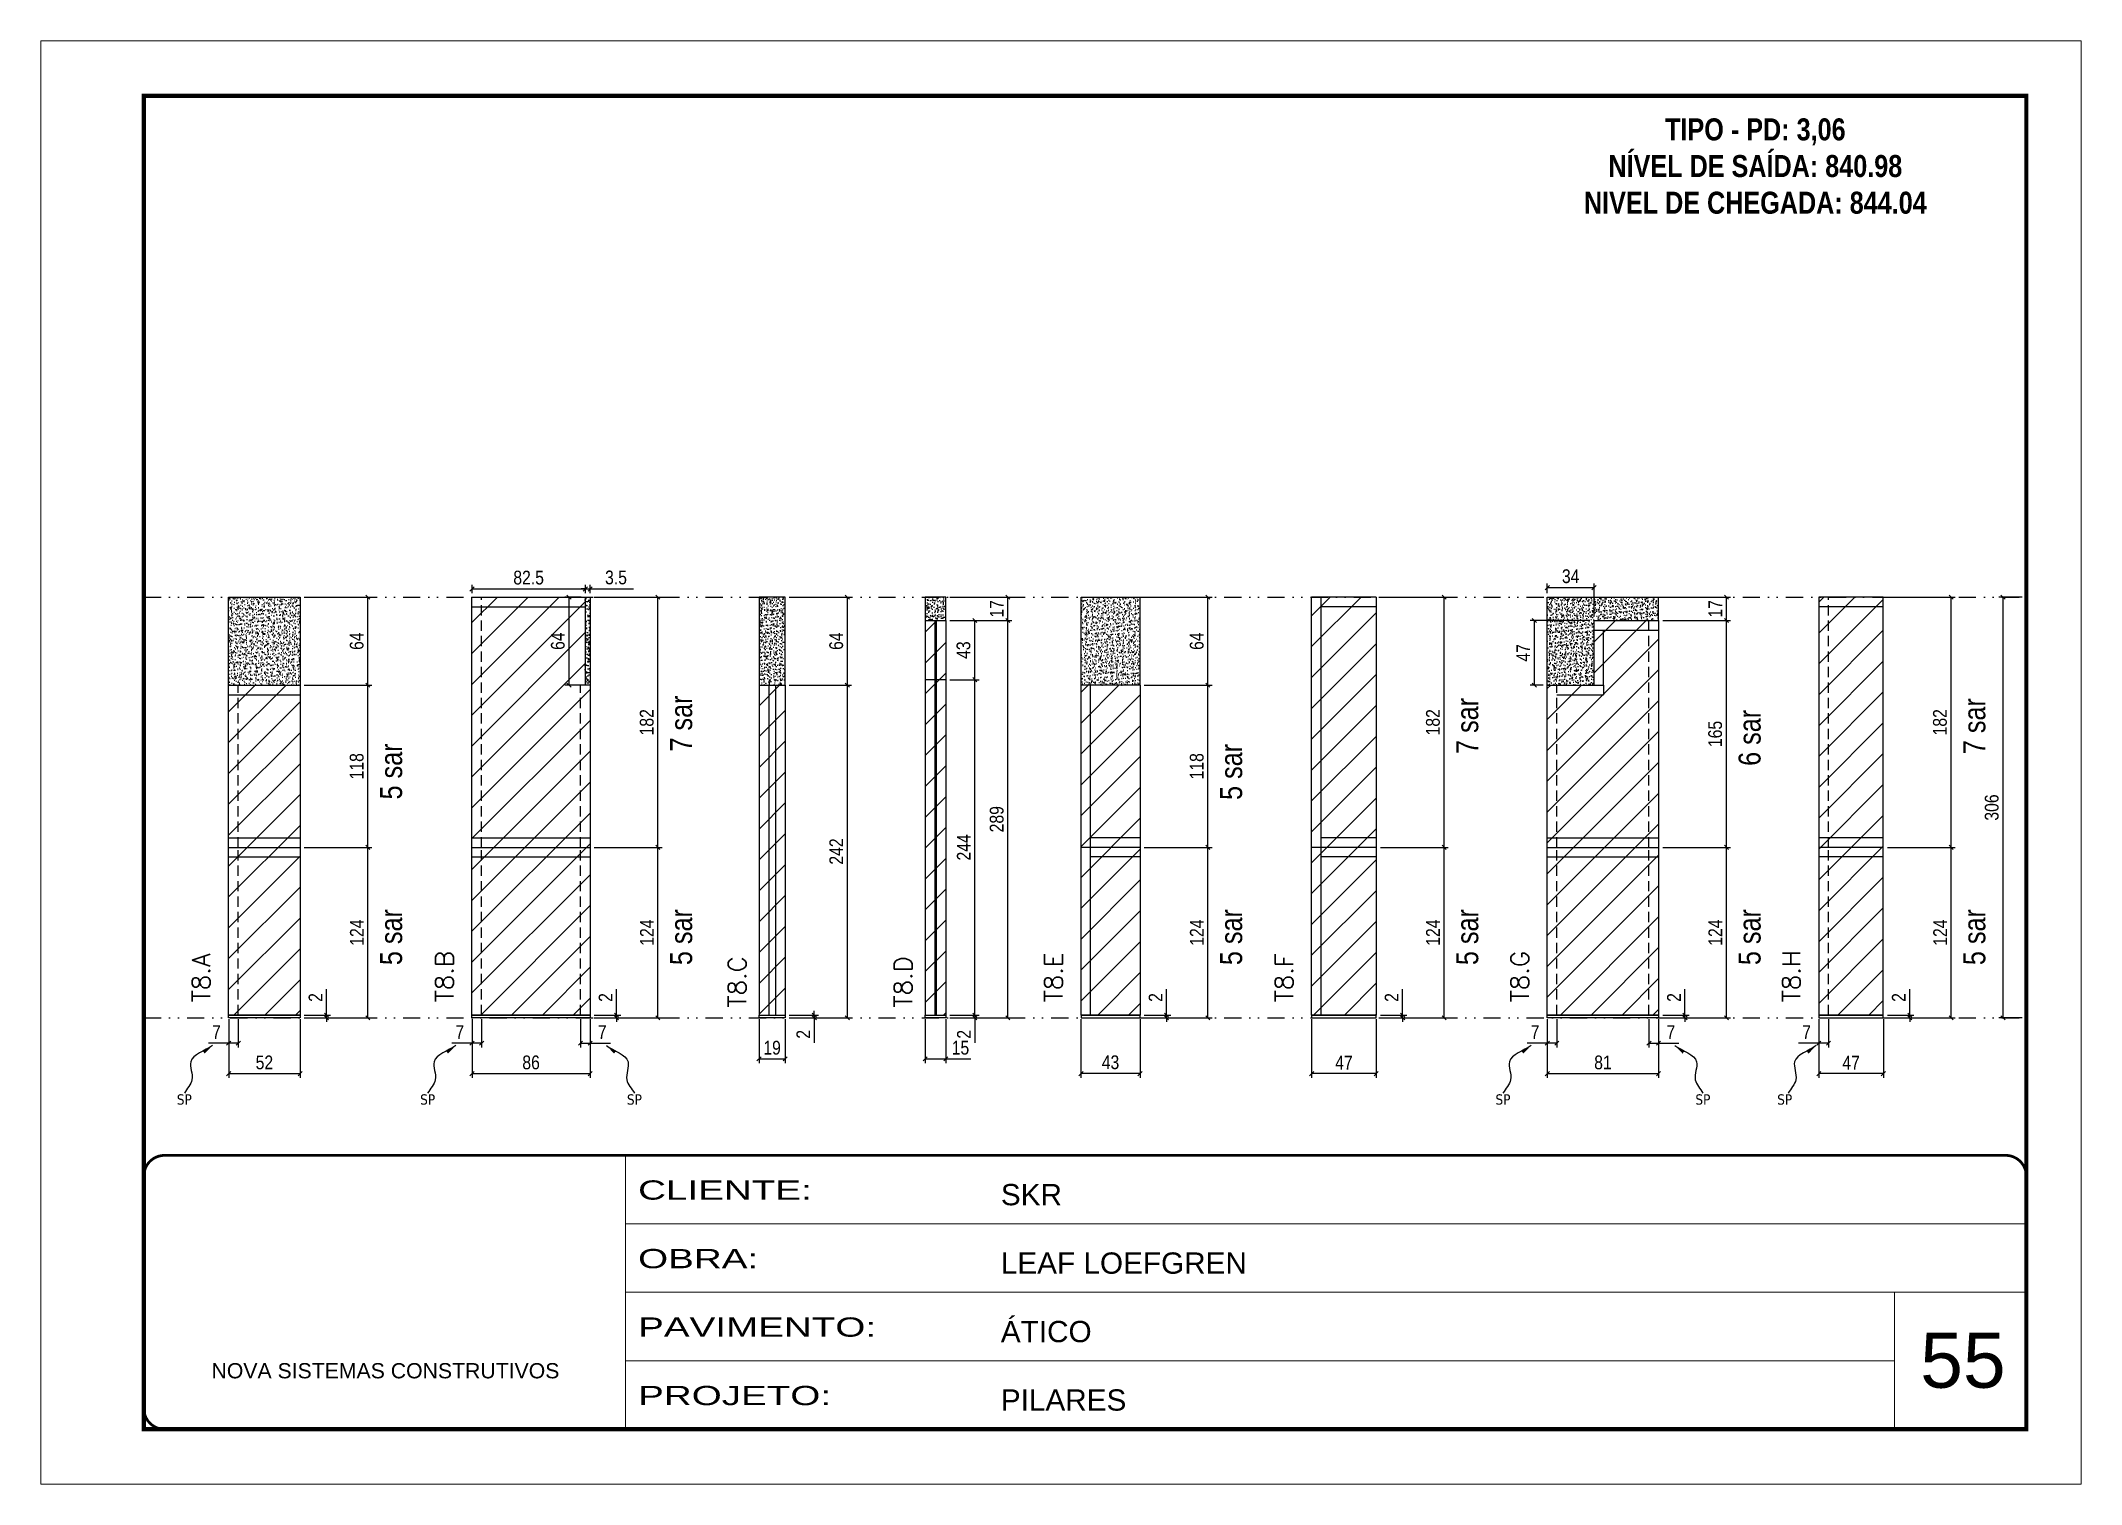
# Model space of a CAD drawing. Extents: x 14400 to 27878, y -21631 to 6985.
# Drawn here: x 17583 to 19068, y -8997 to -7947 of the extents above; entities that cross this region are included whole.
import ezdxf

# ---------------------------------------------------------------- set-up
doc = ezdxf.new("R2010")
doc.units = 0
for name, pattern in [('CONTINUO', [0]), ('DASHED', [0.75, 0.5, -0.25]), ('DIVIDE2', [0.625, 0.25, -0.125, 0, -0.125, 0, -0.125]), ('HIDDEN', [0.375, 0.25, -0.125])]:
    doc.linetypes.add(name, pattern=pattern)
for name, color, linetype, lineweight in [('CARIMBO', 255, 'Continuous', 9), ('Folhas', 255, 'Continuous', 9), ('Hachura', 251, 'Continuous', 9), ('SARRAFO DE PRESSAO', 251, 'DASHED', 9), ('Texto Seção', 7, 'Continuous', 15)]:
    doc.layers.add(name, color=color, linetype=linetype, lineweight=lineweight)
for name, color, linetype in [('COTA', 241, 'Continuous'), ('NOMENCLATURA', 7, 'Continuous'), ('Nível', 160, 'Continuous'), ('Painéis', 200, 'Continuous'), ('SARR_2.2x7', 40, 'Continuous'), ('texto', 7, 'Continuous')]:
    doc.layers.add(name, color=color, linetype=linetype)
doc.styles.add('ARIAL', font='arial.ttf')
doc.styles.add('ARIAL_NARROW', font='ARIALN.TTF', dxfattribs={"height": 0.2})
doc.styles.add('COTA TECNICA', font='techl___.ttf', dxfattribs={"height": 10})
doc.styles.add('COTA TECNICA-50', font='techl___.ttf', dxfattribs={"height": 10})
doc.styles.add('REGUA-120', font='ROMANS.shx', dxfattribs={"height": 15})
doc.styles.add('ROMANC', font='techb___.ttf', dxfattribs={"height": 2.5})
doc.styles.get("Standard").update_dxf_attribs({"font": 'arial.ttf'})
doc.styles.add('Tecnologia', font='')
doc.styles.get('Tecnologia').set_extended_font_data('Forgotten Futurist')
doc.dimstyles.new('COTA PAINEL-50', dxfattribs={"dimtxt": 10, "dimasz": 3, "dimexe": 3, "dimexo": 3, "dimgap": 3, "dimtad": 1, "dimdec": 1, "dimzin": 12, "dimdsep": 46, "dimtxsty": 'COTA TECNICA-50', "dimblk1": 'OBLIQUE', "dimblk2": 'OBLIQUE', "dimsah": 1, "dimcen": 0.9, "dimclrd": 4, "dimclre": 4, "dimclrt": 240, "dimadec": 1, "dimazin": 3, "dimtfac": 1, "dimtdec": 1, "dimtmove": 0, "dimatfit": 3, "dimfxl": 1, "dimtolj": 1, "dimtzin": 12, "dimarcsym": 0})
doc.dimstyles.new('PAINEL', dxfattribs={"dimtxt": 10, "dimasz": 3, "dimexe": 3, "dimexo": 3, "dimgap": 3, "dimtad": 1, "dimdec": 1, "dimzin": 12, "dimdsep": 46, "dimtxsty": 'COTA TECNICA', "dimblk1": 'OBLIQUE', "dimblk2": 'OBLIQUE', "dimsah": 1, "dimcen": 0.9, "dimclrd": 4, "dimclre": 4, "dimclrt": 240, "dimadec": 1, "dimazin": 3, "dimtfac": 1, "dimtdec": 1, "dimtmove": 0, "dimatfit": 3, "dimfxl": 1, "dimtolj": 1, "dimtzin": 12, "dimarcsym": 0})
doc.dimstyles.get("Standard").update_dxf_attribs({"dimtxt": 0.18, "dimasz": 0.18, "dimexe": 0.18, "dimexo": 0.0625, "dimgap": 0.09, "dimtad": 0, "dimtih": 1, "dimtoh": 1, "dimdec": 4, "dimzin": 0, "dimdsep": 46, "dimtxsty": 'Standard', "dimcen": 0.09, "dimadec": 0, "dimazin": 0, "dimtfac": 1, "dimtdec": 4, "dimtofl": 0, "dimtmove": 0, "dimatfit": 3, "dimfxl": 1, "dimtolj": 1, "dimtzin": 0, "dimarcsym": 0})

msp = doc.modelspace()

# ---------------------------------------------------------------- texts
at = {"layer": 'CARIMBO', "style": 'ARIAL'}
msp.add_text('55', height=40, dxfattribs=at).set_placement((18951.328, -8926.605))
at = {"layer": 'NOMENCLATURA', "style": 'ARIAL_NARROW'}
for s, p in [('7 sar', (18057.508, -8463.771)), ('7 sar', (18629.629, -8465.515)), ('6 sar', (18835.135, -8474.191)), ('7 sar', (18998.705, -8465.691)), ('5 sar', (17846.416, -8498.63)), ('5 sar', (18457.793, -8498.97)), ('5 sar', (17846.416, -8619.142)), ('5 sar', (18057.508, -8619.142)), ('5 sar', (18457.793, -8619.142)), ('5 sar', (18629.629, -8619.142)), ('5 sar', (18835.135, -8619.142)), ('5 sar', (18998.705, -8619.142))]:
    msp.add_text(s, height=16, rotation=90, dxfattribs=at).set_placement(p)
at = {"layer": 'NOMENCLATURA', "color": 2, "insert": (18831.306, -8003.164), "char_height": 16, "attachment_point": 2, "style": 'ROMANC'}
msp.add_mtext_dynamic_manual_height_columns('TIPO - PD: 3,06\\PNÍVEL DE SAÍDA: 840.98\\PNIVEL DE CHEGADA: 844.04', width=432.35115, gutter_width=1, heights=[0], dxfattribs=at)
at = {"layer": 'texto', "color": 0, "char_height": 7.5, "attachment_point": 5}
for insert in [(17687.925, -8716.957), (17865.017, -8716.957), (18015.512, -8716.957), (18647.644, -8716.957), (18793.139, -8716.957), (18852.685, -8716.957)]:
    msp.add_mtext('{\\fTahoma|b0|i0|c0|p34;\\C4;SP}', dxfattribs=dict(at, insert=insert))
at = {"layer": 'Texto Seção', "char_height": 13, "attachment_point": 7, "rotation": 90, "style": 'REGUA-120'}
for s, insert, width in [('T8.A', (17706.702, -8646.215), 285.32988), ('T8.B', (17883.794, -8646.215), 285.32988), ('T8.E', (18327.079, -8646.215), 285.32988), ('T8.F', (18494.916, -8646.215), 285.32988), ('T8.G', (18666.421, -8646.215), 285.32988), ('T8.H', (18863.992, -8646.215), 285.32988), ('T8.C', (18096.798, -8650.054), 370.6998), ('T8.D', (18217.619, -8650.054), 370.6998)]:
    msp.add_mtext(s, dxfattribs=dict(at, insert=insert, width=width))

# ---------------------------------------------------------------- blocks, each defined once
blk = doc.blocks.new('9999999999')
at = {"color": 30, "linetype": 'CONTINUO'}
for p, q in [((98564.6, 34230.2), (98564.6, 34429.4)), ((98564.6, 34379.6), (99584, 34379.6)), ((98564.6, 34329.8), (99488, 34329.8)), ((99584, 34329.8), (99488, 34329.8)), ((99488, 34329.8), (99488, 34230.2)), ((98564.6, 34280), (99488, 34280))]:
    blk.add_line(p, q, dxfattribs=at)
at = {"color": 30, "linetype": 'CONTINUO', "const_width": 2}
blk.add_lwpolyline([(99584, 34230.2), (99584, 34414.4, 0.414214), (99569, 34429.4), (98229, 34429.4, 0.414214), (98214, 34414.4), (98214, 34245.2, 0.414214), (98229, 34230.2), (99584, 34230.2)], format="xyb", dxfattribs=at)
at = {"layer": 'Folhas'}
blk.add_lwpolyline([(98139, 34190.2), (99624, 34190.2), (99624, 35240.2), (98139, 35240.2)], close=True, dxfattribs=at)
at = {"layer": 'Folhas', "color": 30, "const_width": 3}
blk.add_lwpolyline([(98214, 34230.2), (99584, 34230.2), (99584, 35200.2), (98214, 35200.2)], close=True, dxfattribs=at)
at = {"color": 7, "linetype": 'Continuous', "ltscale": 5, "style": 'ARIAL'}
for s, height, p in [('SKR', 15.48, (98837.7, 34393.1)), ('LEAF LOEFGREN', 15.483, (98837.7, 34343.3)), ('ÁTICO', 15.48, (98837.7, 34293.5)), ('NOVA SISTEMAS CONSTRUTIVOS', 11.059, (98263.2, 34267.2)), ('PILARES', 15.48, (98837.7, 34243.7))]:
    blk.add_text(s, height=height, dxfattribs=at).set_placement(p)
at = {"layer": 'Folhas', "color": 7, "style": 'Tecnologia', "width": 1.5}
for s, p in [('CLIENTE:', (98573.7, 34397.2)), ('OBRA:', (98573.7, 34347.3)), ('PAVIMENTO:', (98573.7, 34297.5)), ('PROJETO:', (98573.7, 34247.7))]:
    blk.add_text(s, height=14, dxfattribs=at).set_placement(p)
blk = doc.blocks.new('_Oblique')
at = {"color": 0, "linetype": 'ByBlock', "lineweight": -2}
blk.add_line((-0.5, -0.5), (0.5, 0.5), dxfattribs=at)
blk = doc.blocks.new('*D2516')
at = {"layer": 'COTA', "color": 4, "lineweight": -2, "transparency": 16777216}
for p, q in [((19025.5, -8351.5), (19008.6, -8351.5)), ((19011.6, -8657.5), (19011.6, -8351.5)), ((19025.5, -8657.5), (19008.6, -8657.5))]:
    blk.add_line(p, q, dxfattribs=at)
at = {"layer": 'Defpoints', "color": 0, "transparency": 16777216}
for p in [(19011.6, -8351.5), (19028.5, -8351.5), (19028.5, -8657.5)]:
    blk.add_point(p, dxfattribs=at)
at = {"layer": 'COTA', "color": 4, "lineweight": -2, "transparency": 16777216, "xscale": 3, "yscale": 3, "zscale": 3}
for p, rotation in [((19011.6, -8351.5), 90), ((19011.6, -8657.5), 270)]:
    blk.add_blockref('_Oblique', p, dxfattribs=dict(at, rotation=rotation))
at = {"layer": 'COTA', "color": 240, "transparency": 16777216, "insert": (19003.4, -8504.5), "char_height": 10, "attachment_point": 5, "rotation": 90, "style": 'COTA TECNICA'}
blk.add_mtext('\\A1;306', dxfattribs=at)
blk = doc.blocks.new('*D2519')
at = {"layer": 'COTA', "color": 4, "lineweight": -2, "transparency": 16777216}
for p, q in [((17720.2, -8658.5), (17720.2, -8701.1)), ((17772.2, -8658.5), (17772.2, -8701.1)), ((17720.2, -8698.1), (17772.2, -8698.1))]:
    blk.add_line(p, q, dxfattribs=at)
at = {"layer": 'Defpoints', "color": 0, "transparency": 16777216}
for p in [(17720.2, -8655.5), (17772.2, -8655.5), (17772.2, -8698.1)]:
    blk.add_point(p, dxfattribs=at)
at = {"layer": 'COTA', "color": 4, "lineweight": -2, "transparency": 16777216, "xscale": 3, "yscale": 3, "zscale": 3, "rotation": 180}
blk.add_blockref('_Oblique', (17720.2, -8698.1), dxfattribs=at)
at = {"layer": 'COTA', "color": 4, "lineweight": -2, "transparency": 16777216, "xscale": 3, "yscale": 3, "zscale": 3}
blk.add_blockref('_Oblique', (17772.2, -8698.1), dxfattribs=at)
at = {"layer": 'COTA', "color": 240, "transparency": 16777216, "insert": (17746.2, -8690), "char_height": 10, "attachment_point": 5, "style": 'COTA TECNICA'}
blk.add_mtext('\\A1;52', dxfattribs=at)
blk = doc.blocks.new('*D2520')
at = {"layer": 'COTA', "color": 4, "lineweight": -2, "transparency": 16777216}
for p, q in [((17720.2, -8660.5), (17720.2, -8679)), ((17727.2, -8658.5), (17727.2, -8679)), ((17720.2, -8676), (17705.4, -8676)), ((17727.2, -8676), (17720.2, -8676))]:
    blk.add_line(p, q, dxfattribs=at)
at = {"layer": 'Defpoints', "color": 0, "transparency": 16777216}
for p in [(17720.2, -8657.5), (17727.2, -8655.5), (17720.2, -8676)]:
    blk.add_point(p, dxfattribs=at)
at = {"layer": 'COTA', "color": 4, "lineweight": -2, "transparency": 16777216, "xscale": 3, "yscale": 3, "zscale": 3, "rotation": 180}
blk.add_blockref('_Oblique', (17720.2, -8676), dxfattribs=at)
at = {"layer": 'COTA', "color": 4, "lineweight": -2, "transparency": 16777216, "xscale": 3, "yscale": 3, "zscale": 3}
blk.add_blockref('_Oblique', (17727.2, -8676), dxfattribs=at)
at = {"layer": 'COTA', "color": 240, "transparency": 16777216, "insert": (17711.3, -8667.9), "char_height": 10, "attachment_point": 5, "style": 'COTA TECNICA-50'}
blk.add_mtext('\\A1;7', dxfattribs=at)
blk = doc.blocks.new('*D2521')
at = {"layer": 'COTA', "color": 4, "lineweight": -2, "transparency": 16777216}
for p, q in [((17791.4, -8655.5), (17791.4, -8636.7)), ((17775.2, -8655.5), (17794.4, -8655.5)), ((17775.2, -8657.5), (17794.4, -8657.5)), ((17791.4, -8657.5), (17791.4, -8655.5)), ((17791.4, -8657.5), (17791.4, -8660.5))]:
    blk.add_line(p, q, dxfattribs=at)
at = {"layer": 'Defpoints', "color": 0, "transparency": 16777216}
for p in [(17772.2, -8655.5), (17772.2, -8657.5), (17791.4, -8657.5)]:
    blk.add_point(p, dxfattribs=at)
at = {"layer": 'COTA', "color": 4, "lineweight": -2, "transparency": 16777216, "xscale": 3, "yscale": 3, "zscale": 3}
for p, rotation in [((17791.4, -8655.5), 270), ((17791.4, -8657.5), 90)]:
    blk.add_blockref('_Oblique', p, dxfattribs=dict(at, rotation=rotation))
at = {"layer": 'COTA', "color": 240, "transparency": 16777216, "insert": (17783.4, -8642.7), "char_height": 10, "attachment_point": 5, "rotation": 90, "style": 'COTA TECNICA-50'}
blk.add_mtext('\\A1;2', dxfattribs=at)
blk = doc.blocks.new('*D2522')
at = {"layer": 'COTA', "color": 4, "linetype": 'ByBlock', "lineweight": -2, "transparency": 16777216}
for p, q in [((17775.2, -8533.5), (17824.5, -8533.5)), ((17821.5, -8657.5), (17821.5, -8533.5)), ((17775.2, -8657.5), (17824.5, -8657.5))]:
    blk.add_line(p, q, dxfattribs=at)
at = {"layer": 'Defpoints', "color": 0, "linetype": 'ByBlock', "transparency": 16777216}
for p in [(17772.2, -8533.5), (17821.5, -8533.5), (17772.2, -8657.5)]:
    blk.add_point(p, dxfattribs=at)
at = {"layer": 'COTA', "color": 4, "linetype": 'ByBlock', "lineweight": -2, "transparency": 16777216, "xscale": 3, "yscale": 3, "zscale": 3}
for p, rotation in [((17821.5, -8533.5), 90), ((17821.5, -8657.5), 270)]:
    blk.add_blockref('_Oblique', p, dxfattribs=dict(at, rotation=rotation))
at = {"layer": 'COTA', "color": 240, "linetype": 'ByBlock', "transparency": 16777216, "insert": (17813.5, -8595.5), "char_height": 10, "attachment_point": 5, "rotation": 90, "style": 'COTA TECNICA'}
blk.add_mtext('\\A1;124', dxfattribs=at)
blk = doc.blocks.new('*D2517')
at = {"layer": 'COTA', "color": 4, "linetype": 'ByBlock', "lineweight": -2, "transparency": 16777216}
for p, q in [((17775.2, -8533.5), (17824.5, -8533.5)), ((17821.5, -8657.5), (17821.5, -8533.5)), ((17775.2, -8657.5), (17824.5, -8657.5))]:
    blk.add_line(p, q, dxfattribs=at)
at = {"layer": 'Defpoints', "color": 0, "linetype": 'ByBlock', "transparency": 16777216}
for p in [(17772.2, -8533.5), (17821.5, -8533.5), (17772.2, -8657.5)]:
    blk.add_point(p, dxfattribs=at)
at = {"layer": 'COTA', "color": 4, "linetype": 'ByBlock', "lineweight": -2, "transparency": 16777216, "xscale": 3, "yscale": 3, "zscale": 3}
for p, rotation in [((17821.5, -8533.5), 90), ((17821.5, -8657.5), 270)]:
    blk.add_blockref('_Oblique', p, dxfattribs=dict(at, rotation=rotation))
at = {"layer": 'COTA', "color": 240, "linetype": 'ByBlock', "transparency": 16777216, "insert": (17813.5, -8595.5), "char_height": 10, "attachment_point": 5, "rotation": 90, "style": 'COTA TECNICA'}
blk.add_mtext('\\A1;124', dxfattribs=at)
blk = doc.blocks.new('*D2518')
at = {"layer": 'COTA', "color": 4, "lineweight": -2, "transparency": 16777216}
for p, q in [((17775.2, -8415.5), (17824.5, -8415.5)), ((17821.5, -8533.5), (17821.5, -8415.5)), ((17775.2, -8533.5), (17824.5, -8533.5))]:
    blk.add_line(p, q, dxfattribs=at)
at = {"layer": 'Defpoints', "color": 0, "transparency": 16777216}
for p in [(17772.2, -8415.5), (17821.5, -8415.5), (17772.2, -8533.5)]:
    blk.add_point(p, dxfattribs=at)
at = {"layer": 'COTA', "color": 4, "lineweight": -2, "transparency": 16777216, "xscale": 3, "yscale": 3, "zscale": 3}
for p, rotation in [((17821.5, -8415.5), 90), ((17821.5, -8533.5), 270)]:
    blk.add_blockref('_Oblique', p, dxfattribs=dict(at, rotation=rotation))
at = {"layer": 'COTA', "color": 240, "transparency": 16777216, "insert": (17813.4, -8474.5), "char_height": 10, "attachment_point": 5, "rotation": 90, "style": 'COTA TECNICA'}
blk.add_mtext('\\A1;118', dxfattribs=at)
blk = doc.blocks.new('*D2523')
at = {"layer": 'COTA', "color": 4, "lineweight": -2, "transparency": 16777216}
for p, q in [((17775.2, -8351.5), (17824.5, -8351.5)), ((17821.5, -8415.5), (17821.5, -8351.5)), ((17775.2, -8415.5), (17824.5, -8415.5))]:
    blk.add_line(p, q, dxfattribs=at)
at = {"layer": 'Defpoints', "color": 0, "transparency": 16777216}
for p in [(17772.2, -8351.5), (17821.5, -8351.5), (17772.2, -8415.5)]:
    blk.add_point(p, dxfattribs=at)
at = {"layer": 'COTA', "color": 4, "lineweight": -2, "transparency": 16777216, "xscale": 3, "yscale": 3, "zscale": 3}
for p, rotation in [((17821.5, -8351.5), 90), ((17821.5, -8415.5), 270)]:
    blk.add_blockref('_Oblique', p, dxfattribs=dict(at, rotation=rotation))
at = {"layer": 'COTA', "color": 240, "transparency": 16777216, "insert": (17813.4, -8383.5), "char_height": 10, "attachment_point": 5, "rotation": 90, "style": 'COTA TECNICA'}
blk.add_mtext('\\A1;64', dxfattribs=at)
blk = doc.blocks.new('*D2527')
at = {"layer": 'COTA', "color": 4, "lineweight": -2, "transparency": 16777216}
for p, q in [((17897.3, -8658.5), (17897.3, -8701.1)), ((17983.3, -8658.5), (17983.3, -8701.1)), ((17897.3, -8698.1), (17983.3, -8698.1))]:
    blk.add_line(p, q, dxfattribs=at)
at = {"layer": 'Defpoints', "color": 0, "transparency": 16777216}
for p in [(17897.3, -8655.5), (17983.3, -8655.5), (17983.3, -8698.1)]:
    blk.add_point(p, dxfattribs=at)
at = {"layer": 'COTA', "color": 4, "lineweight": -2, "transparency": 16777216, "xscale": 3, "yscale": 3, "zscale": 3, "rotation": 180}
blk.add_blockref('_Oblique', (17897.3, -8698.1), dxfattribs=at)
at = {"layer": 'COTA', "color": 4, "lineweight": -2, "transparency": 16777216, "xscale": 3, "yscale": 3, "zscale": 3}
blk.add_blockref('_Oblique', (17983.3, -8698.1), dxfattribs=at)
at = {"layer": 'COTA', "color": 240, "transparency": 16777216, "insert": (17940.3, -8690), "char_height": 10, "attachment_point": 5, "style": 'COTA TECNICA'}
blk.add_mtext('\\A1;86', dxfattribs=at)
blk = doc.blocks.new('*D2528')
at = {"layer": 'COTA', "color": 4, "lineweight": -2, "transparency": 16777216}
for p, q in [((17897.3, -8660.5), (17897.3, -8679)), ((17904.3, -8658.5), (17904.3, -8679)), ((17897.3, -8676), (17882.5, -8676)), ((17904.3, -8676), (17897.3, -8676))]:
    blk.add_line(p, q, dxfattribs=at)
at = {"layer": 'Defpoints', "color": 0, "transparency": 16777216}
for p in [(17897.3, -8657.5), (17904.3, -8655.5), (17897.3, -8676)]:
    blk.add_point(p, dxfattribs=at)
at = {"layer": 'COTA', "color": 4, "lineweight": -2, "transparency": 16777216, "xscale": 3, "yscale": 3, "zscale": 3, "rotation": 180}
blk.add_blockref('_Oblique', (17897.3, -8676), dxfattribs=at)
at = {"layer": 'COTA', "color": 4, "lineweight": -2, "transparency": 16777216, "xscale": 3, "yscale": 3, "zscale": 3}
blk.add_blockref('_Oblique', (17904.3, -8676), dxfattribs=at)
at = {"layer": 'COTA', "color": 240, "transparency": 16777216, "insert": (17888.4, -8667.9), "char_height": 10, "attachment_point": 5, "style": 'COTA TECNICA-50'}
blk.add_mtext('\\A1;7', dxfattribs=at)
blk = doc.blocks.new('*D2529')
at = {"layer": 'COTA', "color": 4, "lineweight": -2, "transparency": 16777216}
for p, q in [((18002.5, -8655.5), (18002.5, -8636.7)), ((17986.3, -8655.5), (18005.5, -8655.5)), ((17986.3, -8657.5), (18005.5, -8657.5)), ((18002.5, -8657.5), (18002.5, -8655.5)), ((18002.5, -8657.5), (18002.5, -8660.5))]:
    blk.add_line(p, q, dxfattribs=at)
at = {"layer": 'Defpoints', "color": 0, "transparency": 16777216}
for p in [(17983.3, -8655.5), (17983.3, -8657.5), (18002.5, -8657.5)]:
    blk.add_point(p, dxfattribs=at)
at = {"layer": 'COTA', "color": 4, "lineweight": -2, "transparency": 16777216, "xscale": 3, "yscale": 3, "zscale": 3}
for p, rotation in [((18002.5, -8655.5), 270), ((18002.5, -8657.5), 90)]:
    blk.add_blockref('_Oblique', p, dxfattribs=dict(at, rotation=rotation))
at = {"layer": 'COTA', "color": 240, "transparency": 16777216, "insert": (17994.5, -8642.7), "char_height": 10, "attachment_point": 5, "rotation": 90, "style": 'COTA TECNICA-50'}
blk.add_mtext('\\A1;2', dxfattribs=at)
blk = doc.blocks.new('*D2530')
at = {"layer": 'COTA', "color": 4, "linetype": 'ByBlock', "lineweight": -2, "transparency": 16777216}
for p, q in [((17986.3, -8533.5), (18035.6, -8533.5)), ((18032.6, -8657.5), (18032.6, -8533.5)), ((17986.3, -8657.5), (18035.6, -8657.5))]:
    blk.add_line(p, q, dxfattribs=at)
at = {"layer": 'Defpoints', "color": 0, "linetype": 'ByBlock', "transparency": 16777216}
for p in [(17983.3, -8533.5), (18032.6, -8533.5), (17983.3, -8657.5)]:
    blk.add_point(p, dxfattribs=at)
at = {"layer": 'COTA', "color": 4, "linetype": 'ByBlock', "lineweight": -2, "transparency": 16777216, "xscale": 3, "yscale": 3, "zscale": 3}
for p, rotation in [((18032.6, -8533.5), 90), ((18032.6, -8657.5), 270)]:
    blk.add_blockref('_Oblique', p, dxfattribs=dict(at, rotation=rotation))
at = {"layer": 'COTA', "color": 240, "linetype": 'ByBlock', "transparency": 16777216, "insert": (18024.6, -8595.5), "char_height": 10, "attachment_point": 5, "rotation": 90, "style": 'COTA TECNICA'}
blk.add_mtext('\\A1;124', dxfattribs=at)
blk = doc.blocks.new('*D2525')
at = {"layer": 'COTA', "color": 4, "linetype": 'ByBlock', "lineweight": -2, "transparency": 16777216}
for p, q in [((17986.3, -8533.5), (18035.6, -8533.5)), ((18032.6, -8657.5), (18032.6, -8533.5)), ((17986.3, -8657.5), (18035.6, -8657.5))]:
    blk.add_line(p, q, dxfattribs=at)
at = {"layer": 'Defpoints', "color": 0, "linetype": 'ByBlock', "transparency": 16777216}
for p in [(17983.3, -8533.5), (18032.6, -8533.5), (17983.3, -8657.5)]:
    blk.add_point(p, dxfattribs=at)
at = {"layer": 'COTA', "color": 4, "linetype": 'ByBlock', "lineweight": -2, "transparency": 16777216, "xscale": 3, "yscale": 3, "zscale": 3}
for p, rotation in [((18032.6, -8533.5), 90), ((18032.6, -8657.5), 270)]:
    blk.add_blockref('_Oblique', p, dxfattribs=dict(at, rotation=rotation))
at = {"layer": 'COTA', "color": 240, "linetype": 'ByBlock', "transparency": 16777216, "insert": (18024.6, -8595.5), "char_height": 10, "attachment_point": 5, "rotation": 90, "style": 'COTA TECNICA'}
blk.add_mtext('\\A1;124', dxfattribs=at)
blk = doc.blocks.new('*D2526')
at = {"layer": 'COTA', "color": 4, "lineweight": -2, "transparency": 16777216}
for p, q in [((17986.3, -8351.5), (18035.6, -8351.5)), ((18032.6, -8533.5), (18032.6, -8351.5)), ((17986.3, -8533.5), (18035.6, -8533.5))]:
    blk.add_line(p, q, dxfattribs=at)
at = {"layer": 'Defpoints', "color": 0, "transparency": 16777216}
for p in [(17983.3, -8351.5), (18032.6, -8351.5), (17983.3, -8533.5)]:
    blk.add_point(p, dxfattribs=at)
at = {"layer": 'COTA', "color": 4, "lineweight": -2, "transparency": 16777216, "xscale": 3, "yscale": 3, "zscale": 3}
for p, rotation in [((18032.6, -8351.5), 90), ((18032.6, -8533.5), 270)]:
    blk.add_blockref('_Oblique', p, dxfattribs=dict(at, rotation=rotation))
at = {"layer": 'COTA', "color": 240, "transparency": 16777216, "insert": (18024.5, -8442.5), "char_height": 10, "attachment_point": 5, "rotation": 90, "style": 'COTA TECNICA'}
blk.add_mtext('\\A1;182', dxfattribs=at)
blk = doc.blocks.new('*D2524')
at = {"layer": 'COTA', "color": 4, "lineweight": -2, "transparency": 16777216}
for p, q in [((17976.3, -8658.5), (17976.3, -8679)), ((17983.3, -8660.5), (17983.3, -8679)), ((17976.3, -8676), (17983.3, -8676)), ((17983.3, -8676), (17998, -8676))]:
    blk.add_line(p, q, dxfattribs=at)
at = {"layer": 'Defpoints', "color": 0, "transparency": 16777216}
for p in [(17976.3, -8655.5), (17983.3, -8657.5), (17983.3, -8676)]:
    blk.add_point(p, dxfattribs=at)
at = {"layer": 'COTA', "color": 4, "lineweight": -2, "transparency": 16777216, "xscale": 3, "yscale": 3, "zscale": 3, "rotation": 180}
blk.add_blockref('_Oblique', (17976.3, -8676), dxfattribs=at)
at = {"layer": 'COTA', "color": 4, "lineweight": -2, "transparency": 16777216, "xscale": 3, "yscale": 3, "zscale": 3}
blk.add_blockref('_Oblique', (17983.3, -8676), dxfattribs=at)
at = {"layer": 'COTA', "color": 240, "transparency": 16777216, "insert": (17992.1, -8667.9), "char_height": 10, "attachment_point": 5, "style": 'COTA TECNICA-50'}
blk.add_mtext('\\A1;7', dxfattribs=at)
blk = doc.blocks.new('*D2531')
at = {"layer": 'COTA', "color": 4, "lineweight": -2, "transparency": 16777216}
for p, q in [((18227.1, -8658.5), (18227.1, -8690.4)), ((18242.1, -8658.5), (18242.1, -8690.4)), ((18227.1, -8687.4), (18242.1, -8687.4)), ((18242.1, -8687.4), (18260.4, -8687.4))]:
    blk.add_line(p, q, dxfattribs=at)
at = {"layer": 'Defpoints', "color": 0, "transparency": 16777216}
for p in [(18227.1, -8655.5), (18242.1, -8655.5), (18242.1, -8687.4)]:
    blk.add_point(p, dxfattribs=at)
at = {"layer": 'COTA', "color": 4, "lineweight": -2, "transparency": 16777216, "xscale": 3, "yscale": 3, "zscale": 3, "rotation": 180}
blk.add_blockref('_Oblique', (18227.1, -8687.4), dxfattribs=at)
at = {"layer": 'COTA', "color": 4, "lineweight": -2, "transparency": 16777216, "xscale": 3, "yscale": 3, "zscale": 3}
blk.add_blockref('_Oblique', (18242.1, -8687.4), dxfattribs=at)
at = {"layer": 'COTA', "color": 240, "transparency": 16777216, "insert": (18252.8, -8679.3), "char_height": 10, "attachment_point": 5, "style": 'COTA TECNICA'}
blk.add_mtext('\\A1;15', dxfattribs=at)
blk = doc.blocks.new('*D2532')
at = {"layer": 'COTA', "color": 4, "lineweight": -2, "transparency": 16777216}
for p, q in [((18245.1, -8655.5), (18266.3, -8655.5)), ((18245.1, -8657.5), (18266.3, -8657.5)), ((18263.3, -8655.5), (18263.3, -8652.5)), ((18263.3, -8655.5), (18263.3, -8657.5)), ((18263.3, -8657.5), (18263.3, -8675.6))]:
    blk.add_line(p, q, dxfattribs=at)
at = {"layer": 'Defpoints', "color": 0, "transparency": 16777216}
for p in [(18242.1, -8655.5), (18242.1, -8657.5), (18263.3, -8655.5)]:
    blk.add_point(p, dxfattribs=at)
at = {"layer": 'COTA', "color": 4, "lineweight": -2, "transparency": 16777216, "xscale": 3, "yscale": 3, "zscale": 3}
for p, rotation in [((18263.3, -8655.5), 270), ((18263.3, -8657.5), 90)]:
    blk.add_blockref('_Oblique', p, dxfattribs=dict(at, rotation=rotation))
at = {"layer": 'COTA', "color": 240, "transparency": 16777216, "insert": (18255.3, -8669.5), "char_height": 10, "attachment_point": 5, "rotation": 90, "style": 'COTA TECNICA-50'}
blk.add_mtext('\\A1;2', dxfattribs=at)
blk = doc.blocks.new('*D2533')
at = {"layer": 'COTA', "color": 4, "lineweight": -2, "transparency": 16777216}
for p, q in [((18245.1, -8368.5), (18290.3, -8368.5)), ((18287.3, -8657.5), (18287.3, -8368.5)), ((18245.1, -8657.5), (18290.3, -8657.5))]:
    blk.add_line(p, q, dxfattribs=at)
at = {"layer": 'Defpoints', "color": 0, "transparency": 16777216}
for p in [(18242.1, -8368.5), (18287.3, -8368.5), (18242.1, -8657.5)]:
    blk.add_point(p, dxfattribs=at)
at = {"layer": 'COTA', "color": 4, "lineweight": -2, "transparency": 16777216, "xscale": 3, "yscale": 3, "zscale": 3}
for p, rotation in [((18287.3, -8368.5), 90), ((18287.3, -8657.5), 270)]:
    blk.add_blockref('_Oblique', p, dxfattribs=dict(at, rotation=rotation))
at = {"layer": 'COTA', "color": 240, "transparency": 16777216, "insert": (18279.2, -8513), "char_height": 10, "attachment_point": 5, "rotation": 90, "style": 'COTA TECNICA-50'}
blk.add_mtext('\\A1;289', dxfattribs=at)
blk = doc.blocks.new('*D2537')
at = {"layer": 'COTA', "color": 4, "lineweight": -2, "transparency": 16777216}
for p, q in [((18245.1, -8351.5), (18290.3, -8351.5)), ((18287.3, -8368.5), (18287.3, -8351.5)), ((18245.1, -8368.5), (18290.3, -8368.5))]:
    blk.add_line(p, q, dxfattribs=at)
at = {"layer": 'Defpoints', "color": 0, "transparency": 16777216}
for p in [(18242.1, -8351.5), (18287.3, -8351.5), (18242.1, -8368.5)]:
    blk.add_point(p, dxfattribs=at)
at = {"layer": 'COTA', "color": 4, "lineweight": -2, "transparency": 16777216, "xscale": 3, "yscale": 3, "zscale": 3}
for p, rotation in [((18287.3, -8351.5), 90), ((18287.3, -8368.5), 270)]:
    blk.add_blockref('_Oblique', p, dxfattribs=dict(at, rotation=rotation))
at = {"layer": 'COTA', "color": 240, "transparency": 16777216, "insert": (18279.2, -8360), "char_height": 10, "attachment_point": 5, "rotation": 90, "style": 'COTA TECNICA'}
blk.add_mtext('\\A1;17', dxfattribs=at)
blk = doc.blocks.new('*D2534')
at = {"layer": 'COTA', "color": 4, "lineweight": -2, "transparency": 16777216}
for p, q in [((18106.2, -8658.5), (18106.2, -8690.4)), ((18125.2, -8658.5), (18125.2, -8690.4)), ((18106.2, -8687.4), (18125.2, -8687.4))]:
    blk.add_line(p, q, dxfattribs=at)
at = {"layer": 'Defpoints', "color": 0, "transparency": 16777216}
for p in [(18106.2, -8655.5), (18125.2, -8655.5), (18125.2, -8687.4)]:
    blk.add_point(p, dxfattribs=at)
at = {"layer": 'COTA', "color": 4, "lineweight": -2, "transparency": 16777216, "xscale": 3, "yscale": 3, "zscale": 3, "rotation": 180}
blk.add_blockref('_Oblique', (18106.2, -8687.4), dxfattribs=at)
at = {"layer": 'COTA', "color": 4, "lineweight": -2, "transparency": 16777216, "xscale": 3, "yscale": 3, "zscale": 3}
blk.add_blockref('_Oblique', (18125.2, -8687.4), dxfattribs=at)
at = {"layer": 'COTA', "color": 240, "transparency": 16777216, "insert": (18115.7, -8679.3), "char_height": 10, "attachment_point": 5, "style": 'COTA TECNICA'}
blk.add_mtext('\\A1;19', dxfattribs=at)
blk = doc.blocks.new('*D2535')
at = {"layer": 'COTA', "color": 4, "lineweight": -2, "transparency": 16777216}
for p, q in [((18128.2, -8655.5), (18149.4, -8655.5)), ((18128.2, -8657.5), (18149.4, -8657.5)), ((18146.4, -8655.5), (18146.4, -8652.5)), ((18146.4, -8655.5), (18146.4, -8657.5)), ((18146.4, -8657.5), (18146.4, -8675.6))]:
    blk.add_line(p, q, dxfattribs=at)
at = {"layer": 'Defpoints', "color": 0, "transparency": 16777216}
for p in [(18125.2, -8655.5), (18125.2, -8657.5), (18146.4, -8655.5)]:
    blk.add_point(p, dxfattribs=at)
at = {"layer": 'COTA', "color": 4, "lineweight": -2, "transparency": 16777216, "xscale": 3, "yscale": 3, "zscale": 3}
for p, rotation in [((18146.4, -8655.5), 270), ((18146.4, -8657.5), 90)]:
    blk.add_blockref('_Oblique', p, dxfattribs=dict(at, rotation=rotation))
at = {"layer": 'COTA', "color": 240, "transparency": 16777216, "insert": (18138.4, -8669.5), "char_height": 10, "attachment_point": 5, "rotation": 90, "style": 'COTA TECNICA-50'}
blk.add_mtext('\\A1;2', dxfattribs=at)
blk = doc.blocks.new('*D2536')
at = {"layer": 'COTA', "color": 4, "lineweight": -2, "transparency": 16777216}
for p, q in [((18128.2, -8415.5), (18173.5, -8415.5)), ((18170.5, -8657.5), (18170.5, -8415.5)), ((18128.2, -8657.5), (18173.5, -8657.5))]:
    blk.add_line(p, q, dxfattribs=at)
at = {"layer": 'Defpoints', "color": 0, "transparency": 16777216}
for p in [(18125.2, -8415.5), (18170.5, -8415.5), (18125.2, -8657.5)]:
    blk.add_point(p, dxfattribs=at)
at = {"layer": 'COTA', "color": 4, "lineweight": -2, "transparency": 16777216, "xscale": 3, "yscale": 3, "zscale": 3}
for p, rotation in [((18170.5, -8415.5), 90), ((18170.5, -8657.5), 270)]:
    blk.add_blockref('_Oblique', p, dxfattribs=dict(at, rotation=rotation))
at = {"layer": 'COTA', "color": 240, "transparency": 16777216, "insert": (18162.4, -8536.5), "char_height": 10, "attachment_point": 5, "rotation": 90, "style": 'COTA TECNICA-50'}
blk.add_mtext('\\A1;242', dxfattribs=at)
blk = doc.blocks.new('*D2538')
at = {"layer": 'COTA', "color": 4, "lineweight": -2, "transparency": 16777216}
for p, q in [((18128.2, -8351.5), (18173.5, -8351.5)), ((18170.5, -8415.5), (18170.5, -8351.5)), ((18128.2, -8415.5), (18173.5, -8415.5))]:
    blk.add_line(p, q, dxfattribs=at)
at = {"layer": 'Defpoints', "color": 0, "transparency": 16777216}
for p in [(18125.2, -8351.5), (18170.5, -8351.5), (18125.2, -8415.5)]:
    blk.add_point(p, dxfattribs=at)
at = {"layer": 'COTA', "color": 4, "lineweight": -2, "transparency": 16777216, "xscale": 3, "yscale": 3, "zscale": 3}
for p, rotation in [((18170.5, -8351.5), 90), ((18170.5, -8415.5), 270)]:
    blk.add_blockref('_Oblique', p, dxfattribs=dict(at, rotation=rotation))
at = {"layer": 'COTA', "color": 240, "transparency": 16777216, "insert": (18162.4, -8383.5), "char_height": 10, "attachment_point": 5, "rotation": 90, "style": 'COTA TECNICA'}
blk.add_mtext('\\A1;64', dxfattribs=at)
blk = doc.blocks.new('*D2539')
at = {"layer": 'COTA', "color": 4, "lineweight": -2, "transparency": 16777216}
for p, q in [((18245.1, -8411.5), (18266.3, -8411.5)), ((18263.3, -8655.5), (18263.3, -8411.5)), ((18245.1, -8655.5), (18266.3, -8655.5))]:
    blk.add_line(p, q, dxfattribs=at)
at = {"layer": 'Defpoints', "color": 0, "transparency": 16777216}
for p in [(18242.1, -8411.5), (18263.3, -8411.5), (18242.1, -8655.5)]:
    blk.add_point(p, dxfattribs=at)
at = {"layer": 'COTA', "color": 4, "lineweight": -2, "transparency": 16777216, "xscale": 3, "yscale": 3, "zscale": 3}
for p, rotation in [((18263.3, -8411.5), 90), ((18263.3, -8655.5), 270)]:
    blk.add_blockref('_Oblique', p, dxfattribs=dict(at, rotation=rotation))
at = {"layer": 'COTA', "color": 240, "transparency": 16777216, "insert": (18255.2, -8533.5), "char_height": 10, "attachment_point": 5, "rotation": 90, "style": 'COTA TECNICA'}
blk.add_mtext('\\A1;244', dxfattribs=at)
blk = doc.blocks.new('*D2540')
at = {"layer": 'COTA', "color": 4, "lineweight": -2, "transparency": 16777216}
for p, q in [((18245.1, -8368.5), (18266.3, -8368.5)), ((18263.3, -8411.5), (18263.3, -8368.5)), ((18245.1, -8411.5), (18266.3, -8411.5))]:
    blk.add_line(p, q, dxfattribs=at)
at = {"layer": 'Defpoints', "color": 0, "transparency": 16777216}
for p in [(18242.1, -8368.5), (18263.3, -8368.5), (18242.1, -8411.5)]:
    blk.add_point(p, dxfattribs=at)
at = {"layer": 'COTA', "color": 4, "lineweight": -2, "transparency": 16777216, "xscale": 3, "yscale": 3, "zscale": 3}
for p, rotation in [((18263.3, -8368.5), 90), ((18263.3, -8411.5), 270)]:
    blk.add_blockref('_Oblique', p, dxfattribs=dict(at, rotation=rotation))
at = {"layer": 'COTA', "color": 240, "transparency": 16777216, "insert": (18255, -8390), "char_height": 10, "attachment_point": 5, "rotation": 90, "style": 'COTA TECNICA'}
blk.add_mtext('\\A1;43', dxfattribs=at)
blk = doc.blocks.new('*D2542')
at = {"layer": 'COTA', "color": 4, "lineweight": -2, "transparency": 16777216}
for p, q in [((18340.5, -8658.5), (18340.5, -8701.1)), ((18383.5, -8658.5), (18383.5, -8701.1)), ((18383.5, -8698.1), (18340.5, -8698.1))]:
    blk.add_line(p, q, dxfattribs=at)
at = {"layer": 'Defpoints', "color": 0, "transparency": 16777216}
for p in [(18340.5, -8655.5), (18383.5, -8655.5), (18340.5, -8698.1)]:
    blk.add_point(p, dxfattribs=at)
at = {"layer": 'COTA', "color": 4, "lineweight": -2, "transparency": 16777216, "xscale": 3, "yscale": 3, "zscale": 3, "rotation": 180}
blk.add_blockref('_Oblique', (18340.5, -8698.1), dxfattribs=at)
at = {"layer": 'COTA', "color": 4, "lineweight": -2, "transparency": 16777216, "xscale": 3, "yscale": 3, "zscale": 3}
blk.add_blockref('_Oblique', (18383.5, -8698.1), dxfattribs=at)
at = {"layer": 'COTA', "color": 240, "transparency": 16777216, "insert": (18362, -8689.9), "char_height": 10, "attachment_point": 5, "style": 'COTA TECNICA'}
blk.add_mtext('\\A1;43', dxfattribs=at)
blk = doc.blocks.new('*D2546')
at = {"layer": 'COTA', "color": 4, "linetype": 'ByBlock', "lineweight": -2, "transparency": 16777216}
for p, q in [((18386.5, -8533.5), (18435.9, -8533.5)), ((18432.9, -8657.5), (18432.9, -8533.5)), ((18386.5, -8657.5), (18435.9, -8657.5))]:
    blk.add_line(p, q, dxfattribs=at)
at = {"layer": 'Defpoints', "color": 0, "linetype": 'ByBlock', "transparency": 16777216}
for p in [(18383.5, -8533.5), (18432.9, -8533.5), (18383.5, -8657.5)]:
    blk.add_point(p, dxfattribs=at)
at = {"layer": 'COTA', "color": 4, "linetype": 'ByBlock', "lineweight": -2, "transparency": 16777216, "xscale": 3, "yscale": 3, "zscale": 3}
for p, rotation in [((18432.9, -8533.5), 90), ((18432.9, -8657.5), 270)]:
    blk.add_blockref('_Oblique', p, dxfattribs=dict(at, rotation=rotation))
at = {"layer": 'COTA', "color": 240, "linetype": 'ByBlock', "transparency": 16777216, "insert": (18424.8, -8595.5), "char_height": 10, "attachment_point": 5, "rotation": 90, "style": 'COTA TECNICA'}
blk.add_mtext('\\A1;124', dxfattribs=at)
blk = doc.blocks.new('*D2541')
at = {"layer": 'COTA', "color": 4, "lineweight": -2, "transparency": 16777216}
for p, q in [((18402.8, -8655.5), (18402.8, -8636.7)), ((18386.5, -8655.5), (18405.8, -8655.5)), ((18386.5, -8657.5), (18405.8, -8657.5)), ((18402.8, -8657.5), (18402.8, -8655.5)), ((18402.8, -8657.5), (18402.8, -8660.5))]:
    blk.add_line(p, q, dxfattribs=at)
at = {"layer": 'Defpoints', "color": 0, "transparency": 16777216}
for p in [(18383.5, -8655.5), (18383.5, -8657.5), (18402.8, -8657.5)]:
    blk.add_point(p, dxfattribs=at)
at = {"layer": 'COTA', "color": 4, "lineweight": -2, "transparency": 16777216, "xscale": 3, "yscale": 3, "zscale": 3}
for p, rotation in [((18402.8, -8655.5), 270), ((18402.8, -8657.5), 90)]:
    blk.add_blockref('_Oblique', p, dxfattribs=dict(at, rotation=rotation))
at = {"layer": 'COTA', "color": 240, "transparency": 16777216, "insert": (18394.8, -8642.7), "char_height": 10, "attachment_point": 5, "rotation": 90, "style": 'COTA TECNICA-50'}
blk.add_mtext('\\A1;2', dxfattribs=at)
blk = doc.blocks.new('*D2544')
at = {"layer": 'COTA', "color": 4, "linetype": 'ByBlock', "lineweight": -2, "transparency": 16777216}
for p, q in [((18386.5, -8533.5), (18435.9, -8533.5)), ((18432.9, -8657.5), (18432.9, -8533.5)), ((18386.5, -8657.5), (18435.9, -8657.5))]:
    blk.add_line(p, q, dxfattribs=at)
at = {"layer": 'Defpoints', "color": 0, "linetype": 'ByBlock', "transparency": 16777216}
for p in [(18383.5, -8533.5), (18432.9, -8533.5), (18383.5, -8657.5)]:
    blk.add_point(p, dxfattribs=at)
at = {"layer": 'COTA', "color": 4, "linetype": 'ByBlock', "lineweight": -2, "transparency": 16777216, "xscale": 3, "yscale": 3, "zscale": 3}
for p, rotation in [((18432.9, -8533.5), 90), ((18432.9, -8657.5), 270)]:
    blk.add_blockref('_Oblique', p, dxfattribs=dict(at, rotation=rotation))
at = {"layer": 'COTA', "color": 240, "linetype": 'ByBlock', "transparency": 16777216, "insert": (18424.8, -8595.5), "char_height": 10, "attachment_point": 5, "rotation": 90, "style": 'COTA TECNICA'}
blk.add_mtext('\\A1;124', dxfattribs=at)
blk = doc.blocks.new('*D2545')
at = {"layer": 'COTA', "color": 4, "lineweight": -2, "transparency": 16777216}
for p, q in [((18386.5, -8415.5), (18435.9, -8415.5)), ((18432.9, -8533.5), (18432.9, -8415.5)), ((18386.5, -8533.5), (18435.9, -8533.5))]:
    blk.add_line(p, q, dxfattribs=at)
at = {"layer": 'Defpoints', "color": 0, "transparency": 16777216}
for p in [(18383.5, -8415.5), (18432.9, -8415.5), (18383.5, -8533.5)]:
    blk.add_point(p, dxfattribs=at)
at = {"layer": 'COTA', "color": 4, "lineweight": -2, "transparency": 16777216, "xscale": 3, "yscale": 3, "zscale": 3}
for p, rotation in [((18432.9, -8415.5), 90), ((18432.9, -8533.5), 270)]:
    blk.add_blockref('_Oblique', p, dxfattribs=dict(at, rotation=rotation))
at = {"layer": 'COTA', "color": 240, "transparency": 16777216, "insert": (18424.8, -8474.5), "char_height": 10, "attachment_point": 5, "rotation": 90, "style": 'COTA TECNICA'}
blk.add_mtext('\\A1;118', dxfattribs=at)
blk = doc.blocks.new('*D2543')
at = {"layer": 'COTA', "color": 4, "lineweight": -2, "transparency": 16777216}
for p, q in [((18386.5, -8351.5), (18435.9, -8351.5)), ((18432.9, -8415.5), (18432.9, -8351.5)), ((18386.5, -8415.5), (18435.9, -8415.5))]:
    blk.add_line(p, q, dxfattribs=at)
at = {"layer": 'Defpoints', "color": 0, "transparency": 16777216}
for p in [(18383.5, -8351.5), (18432.9, -8351.5), (18383.5, -8415.5)]:
    blk.add_point(p, dxfattribs=at)
at = {"layer": 'COTA', "color": 4, "lineweight": -2, "transparency": 16777216, "xscale": 3, "yscale": 3, "zscale": 3}
for p, rotation in [((18432.9, -8351.5), 90), ((18432.9, -8415.5), 270)]:
    blk.add_blockref('_Oblique', p, dxfattribs=dict(at, rotation=rotation))
at = {"layer": 'COTA', "color": 240, "transparency": 16777216, "insert": (18424.8, -8383.5), "char_height": 10, "attachment_point": 5, "rotation": 90, "style": 'COTA TECNICA'}
blk.add_mtext('\\A1;64', dxfattribs=at)
blk = doc.blocks.new('*D2547')
at = {"layer": 'COTA', "color": 4, "lineweight": -2, "transparency": 16777216}
for p, q in [((18508.4, -8658.5), (18508.4, -8701.1)), ((18555.4, -8658.5), (18555.4, -8701.1)), ((18555.4, -8698.1), (18508.4, -8698.1))]:
    blk.add_line(p, q, dxfattribs=at)
at = {"layer": 'Defpoints', "color": 0, "transparency": 16777216}
for p in [(18508.4, -8655.5), (18555.4, -8655.5), (18508.4, -8698.1)]:
    blk.add_point(p, dxfattribs=at)
at = {"layer": 'COTA', "color": 4, "lineweight": -2, "transparency": 16777216, "xscale": 3, "yscale": 3, "zscale": 3, "rotation": 180}
blk.add_blockref('_Oblique', (18508.4, -8698.1), dxfattribs=at)
at = {"layer": 'COTA', "color": 4, "lineweight": -2, "transparency": 16777216, "xscale": 3, "yscale": 3, "zscale": 3}
blk.add_blockref('_Oblique', (18555.4, -8698.1), dxfattribs=at)
at = {"layer": 'COTA', "color": 240, "transparency": 16777216, "insert": (18531.9, -8690.1), "char_height": 10, "attachment_point": 5, "style": 'COTA TECNICA'}
blk.add_mtext('\\A1;47', dxfattribs=at)
blk = doc.blocks.new('*D2549')
at = {"layer": 'COTA', "color": 4, "linetype": 'ByBlock', "lineweight": -2, "transparency": 16777216}
for p, q in [((18558.4, -8533.5), (18607.8, -8533.5)), ((18604.8, -8657.5), (18604.8, -8533.5)), ((18558.4, -8657.5), (18607.8, -8657.5))]:
    blk.add_line(p, q, dxfattribs=at)
at = {"layer": 'Defpoints', "color": 0, "linetype": 'ByBlock', "transparency": 16777216}
for p in [(18555.4, -8533.5), (18604.8, -8533.5), (18555.4, -8657.5)]:
    blk.add_point(p, dxfattribs=at)
at = {"layer": 'COTA', "color": 4, "linetype": 'ByBlock', "lineweight": -2, "transparency": 16777216, "xscale": 3, "yscale": 3, "zscale": 3}
for p, rotation in [((18604.8, -8533.5), 90), ((18604.8, -8657.5), 270)]:
    blk.add_blockref('_Oblique', p, dxfattribs=dict(at, rotation=rotation))
at = {"layer": 'COTA', "color": 240, "linetype": 'ByBlock', "transparency": 16777216, "insert": (18596.7, -8595.5), "char_height": 10, "attachment_point": 5, "rotation": 90, "style": 'COTA TECNICA'}
blk.add_mtext('\\A1;124', dxfattribs=at)
blk = doc.blocks.new('*D2548')
at = {"layer": 'COTA', "color": 4, "lineweight": -2, "transparency": 16777216}
for p, q in [((18574.6, -8655.5), (18574.6, -8636.7)), ((18558.4, -8655.5), (18577.6, -8655.5)), ((18558.4, -8657.5), (18577.6, -8657.5)), ((18574.6, -8657.5), (18574.6, -8655.5)), ((18574.6, -8657.5), (18574.6, -8660.5))]:
    blk.add_line(p, q, dxfattribs=at)
at = {"layer": 'Defpoints', "color": 0, "transparency": 16777216}
for p in [(18555.4, -8655.5), (18555.4, -8657.5), (18574.6, -8657.5)]:
    blk.add_point(p, dxfattribs=at)
at = {"layer": 'COTA', "color": 4, "lineweight": -2, "transparency": 16777216, "xscale": 3, "yscale": 3, "zscale": 3}
for p, rotation in [((18574.6, -8655.5), 270), ((18574.6, -8657.5), 90)]:
    blk.add_blockref('_Oblique', p, dxfattribs=dict(at, rotation=rotation))
at = {"layer": 'COTA', "color": 240, "transparency": 16777216, "insert": (18566.6, -8642.7), "char_height": 10, "attachment_point": 5, "rotation": 90, "style": 'COTA TECNICA-50'}
blk.add_mtext('\\A1;2', dxfattribs=at)
blk = doc.blocks.new('*D2550')
at = {"layer": 'COTA', "color": 4, "linetype": 'ByBlock', "lineweight": -2, "transparency": 16777216}
for p, q in [((18558.4, -8533.5), (18607.8, -8533.5)), ((18604.8, -8657.5), (18604.8, -8533.5)), ((18558.4, -8657.5), (18607.8, -8657.5))]:
    blk.add_line(p, q, dxfattribs=at)
at = {"layer": 'Defpoints', "color": 0, "linetype": 'ByBlock', "transparency": 16777216}
for p in [(18555.4, -8533.5), (18604.8, -8533.5), (18555.4, -8657.5)]:
    blk.add_point(p, dxfattribs=at)
at = {"layer": 'COTA', "color": 4, "linetype": 'ByBlock', "lineweight": -2, "transparency": 16777216, "xscale": 3, "yscale": 3, "zscale": 3}
for p, rotation in [((18604.8, -8533.5), 90), ((18604.8, -8657.5), 270)]:
    blk.add_blockref('_Oblique', p, dxfattribs=dict(at, rotation=rotation))
at = {"layer": 'COTA', "color": 240, "linetype": 'ByBlock', "transparency": 16777216, "insert": (18596.7, -8595.5), "char_height": 10, "attachment_point": 5, "rotation": 90, "style": 'COTA TECNICA'}
blk.add_mtext('\\A1;124', dxfattribs=at)
blk = doc.blocks.new('*D2551')
at = {"layer": 'COTA', "color": 4, "lineweight": -2, "transparency": 16777216}
for p, q in [((18558.4, -8351.5), (18607.8, -8351.5)), ((18604.8, -8533.5), (18604.8, -8351.5)), ((18558.4, -8533.5), (18607.8, -8533.5))]:
    blk.add_line(p, q, dxfattribs=at)
at = {"layer": 'Defpoints', "color": 0, "transparency": 16777216}
for p in [(18555.4, -8351.5), (18604.8, -8351.5), (18555.4, -8533.5)]:
    blk.add_point(p, dxfattribs=at)
at = {"layer": 'COTA', "color": 4, "lineweight": -2, "transparency": 16777216, "xscale": 3, "yscale": 3, "zscale": 3}
for p, rotation in [((18604.8, -8351.5), 90), ((18604.8, -8533.5), 270)]:
    blk.add_blockref('_Oblique', p, dxfattribs=dict(at, rotation=rotation))
at = {"layer": 'COTA', "color": 240, "transparency": 16777216, "insert": (18596.7, -8442.5), "char_height": 10, "attachment_point": 5, "rotation": 90, "style": 'COTA TECNICA'}
blk.add_mtext('\\A1;182', dxfattribs=at)
blk = doc.blocks.new('*D2552')
at = {"layer": 'COTA', "color": 4, "lineweight": -2, "transparency": 16777216}
for p, q in [((18679.9, -8658.5), (18679.9, -8701.1)), ((18760.9, -8658.5), (18760.9, -8701.1)), ((18679.9, -8698.1), (18760.9, -8698.1))]:
    blk.add_line(p, q, dxfattribs=at)
at = {"layer": 'Defpoints', "color": 0, "transparency": 16777216}
for p in [(18679.9, -8655.5), (18760.9, -8655.5), (18760.9, -8698.1)]:
    blk.add_point(p, dxfattribs=at)
at = {"layer": 'COTA', "color": 4, "lineweight": -2, "transparency": 16777216, "xscale": 3, "yscale": 3, "zscale": 3, "rotation": 180}
blk.add_blockref('_Oblique', (18679.9, -8698.1), dxfattribs=at)
at = {"layer": 'COTA', "color": 4, "lineweight": -2, "transparency": 16777216, "xscale": 3, "yscale": 3, "zscale": 3}
blk.add_blockref('_Oblique', (18760.9, -8698.1), dxfattribs=at)
at = {"layer": 'COTA', "color": 240, "transparency": 16777216, "insert": (18720.4, -8690), "char_height": 10, "attachment_point": 5, "style": 'COTA TECNICA'}
blk.add_mtext('\\A1;81', dxfattribs=at)
blk = doc.blocks.new('*D2553')
at = {"layer": 'COTA', "color": 4, "lineweight": -2, "transparency": 16777216}
for p, q in [((18679.9, -8660.5), (18679.9, -8679)), ((18686.9, -8658.5), (18686.9, -8679)), ((18679.9, -8676), (18665.2, -8676)), ((18686.9, -8676), (18679.9, -8676))]:
    blk.add_line(p, q, dxfattribs=at)
at = {"layer": 'Defpoints', "color": 0, "transparency": 16777216}
for p in [(18679.9, -8657.5), (18686.9, -8655.5), (18679.9, -8676)]:
    blk.add_point(p, dxfattribs=at)
at = {"layer": 'COTA', "color": 4, "lineweight": -2, "transparency": 16777216, "xscale": 3, "yscale": 3, "zscale": 3, "rotation": 180}
blk.add_blockref('_Oblique', (18679.9, -8676), dxfattribs=at)
at = {"layer": 'COTA', "color": 4, "lineweight": -2, "transparency": 16777216, "xscale": 3, "yscale": 3, "zscale": 3}
blk.add_blockref('_Oblique', (18686.9, -8676), dxfattribs=at)
at = {"layer": 'COTA', "color": 240, "transparency": 16777216, "insert": (18671, -8667.9), "char_height": 10, "attachment_point": 5, "style": 'COTA TECNICA-50'}
blk.add_mtext('\\A1;7', dxfattribs=at)
blk = doc.blocks.new('*D2554')
at = {"layer": 'COTA', "color": 4, "lineweight": -2, "transparency": 16777216}
for p, q in [((18780.1, -8655.5), (18780.1, -8636.7)), ((18763.9, -8655.5), (18783.1, -8655.5)), ((18763.9, -8657.5), (18783.1, -8657.5)), ((18780.1, -8657.5), (18780.1, -8655.5)), ((18780.1, -8657.5), (18780.1, -8660.5))]:
    blk.add_line(p, q, dxfattribs=at)
at = {"layer": 'Defpoints', "color": 0, "transparency": 16777216}
for p in [(18760.9, -8655.5), (18760.9, -8657.5), (18780.1, -8657.5)]:
    blk.add_point(p, dxfattribs=at)
at = {"layer": 'COTA', "color": 4, "lineweight": -2, "transparency": 16777216, "xscale": 3, "yscale": 3, "zscale": 3}
for p, rotation in [((18780.1, -8655.5), 270), ((18780.1, -8657.5), 90)]:
    blk.add_blockref('_Oblique', p, dxfattribs=dict(at, rotation=rotation))
at = {"layer": 'COTA', "color": 240, "transparency": 16777216, "insert": (18772.1, -8642.7), "char_height": 10, "attachment_point": 5, "rotation": 90, "style": 'COTA TECNICA-50'}
blk.add_mtext('\\A1;2', dxfattribs=at)
blk = doc.blocks.new('*D2555')
at = {"layer": 'COTA', "color": 4, "linetype": 'ByBlock', "lineweight": -2, "transparency": 16777216}
for p, q in [((18763.9, -8533.5), (18813.3, -8533.5)), ((18810.3, -8657.5), (18810.3, -8533.5)), ((18763.9, -8657.5), (18813.3, -8657.5))]:
    blk.add_line(p, q, dxfattribs=at)
at = {"layer": 'Defpoints', "color": 0, "linetype": 'ByBlock', "transparency": 16777216}
for p in [(18760.9, -8533.5), (18810.3, -8533.5), (18760.9, -8657.5)]:
    blk.add_point(p, dxfattribs=at)
at = {"layer": 'COTA', "color": 4, "linetype": 'ByBlock', "lineweight": -2, "transparency": 16777216, "xscale": 3, "yscale": 3, "zscale": 3}
for p, rotation in [((18810.3, -8533.5), 90), ((18810.3, -8657.5), 270)]:
    blk.add_blockref('_Oblique', p, dxfattribs=dict(at, rotation=rotation))
at = {"layer": 'COTA', "color": 240, "linetype": 'ByBlock', "transparency": 16777216, "insert": (18802.2, -8595.5), "char_height": 10, "attachment_point": 5, "rotation": 90, "style": 'COTA TECNICA'}
blk.add_mtext('\\A1;124', dxfattribs=at)
blk = doc.blocks.new('*D2556')
at = {"layer": 'COTA', "color": 4, "linetype": 'ByBlock', "lineweight": -2, "transparency": 16777216}
for p, q in [((18763.9, -8533.5), (18813.3, -8533.5)), ((18810.3, -8657.5), (18810.3, -8533.5)), ((18763.9, -8657.5), (18813.3, -8657.5))]:
    blk.add_line(p, q, dxfattribs=at)
at = {"layer": 'Defpoints', "color": 0, "linetype": 'ByBlock', "transparency": 16777216}
for p in [(18760.9, -8533.5), (18810.3, -8533.5), (18760.9, -8657.5)]:
    blk.add_point(p, dxfattribs=at)
at = {"layer": 'COTA', "color": 4, "linetype": 'ByBlock', "lineweight": -2, "transparency": 16777216, "xscale": 3, "yscale": 3, "zscale": 3}
for p, rotation in [((18810.3, -8533.5), 90), ((18810.3, -8657.5), 270)]:
    blk.add_blockref('_Oblique', p, dxfattribs=dict(at, rotation=rotation))
at = {"layer": 'COTA', "color": 240, "linetype": 'ByBlock', "transparency": 16777216, "insert": (18802.2, -8595.5), "char_height": 10, "attachment_point": 5, "rotation": 90, "style": 'COTA TECNICA'}
blk.add_mtext('\\A1;124', dxfattribs=at)
blk = doc.blocks.new('*D2557')
at = {"layer": 'COTA', "color": 4, "lineweight": -2, "transparency": 16777216}
for p, q in [((18763.9, -8368.5), (18813.3, -8368.5)), ((18810.3, -8533.5), (18810.3, -8368.5)), ((18763.9, -8533.5), (18813.3, -8533.5))]:
    blk.add_line(p, q, dxfattribs=at)
at = {"layer": 'Defpoints', "color": 0, "transparency": 16777216}
for p in [(18760.9, -8368.5), (18810.3, -8368.5), (18760.9, -8533.5)]:
    blk.add_point(p, dxfattribs=at)
at = {"layer": 'COTA', "color": 4, "lineweight": -2, "transparency": 16777216, "xscale": 3, "yscale": 3, "zscale": 3}
for p, rotation in [((18810.3, -8368.5), 90), ((18810.3, -8533.5), 270)]:
    blk.add_blockref('_Oblique', p, dxfattribs=dict(at, rotation=rotation))
at = {"layer": 'COTA', "color": 240, "transparency": 16777216, "insert": (18802.1, -8451), "char_height": 10, "attachment_point": 5, "rotation": 90, "style": 'COTA TECNICA'}
blk.add_mtext('\\A1;165', dxfattribs=at)
blk = doc.blocks.new('*D2558')
at = {"layer": 'COTA', "color": 4, "lineweight": -2, "transparency": 16777216}
for p, q in [((18753.9, -8658.5), (18753.9, -8679)), ((18760.9, -8660.5), (18760.9, -8679)), ((18753.9, -8676), (18760.9, -8676)), ((18760.9, -8676), (18775.6, -8676))]:
    blk.add_line(p, q, dxfattribs=at)
at = {"layer": 'Defpoints', "color": 0, "transparency": 16777216}
for p in [(18753.9, -8655.5), (18760.9, -8657.5), (18760.9, -8676)]:
    blk.add_point(p, dxfattribs=at)
at = {"layer": 'COTA', "color": 4, "lineweight": -2, "transparency": 16777216, "xscale": 3, "yscale": 3, "zscale": 3, "rotation": 180}
blk.add_blockref('_Oblique', (18753.9, -8676), dxfattribs=at)
at = {"layer": 'COTA', "color": 4, "lineweight": -2, "transparency": 16777216, "xscale": 3, "yscale": 3, "zscale": 3}
blk.add_blockref('_Oblique', (18760.9, -8676), dxfattribs=at)
at = {"layer": 'COTA', "color": 240, "transparency": 16777216, "insert": (18769.8, -8667.9), "char_height": 10, "attachment_point": 5, "style": 'COTA TECNICA-50'}
blk.add_mtext('\\A1;7', dxfattribs=at)
blk = doc.blocks.new('*D2559')
at = {"layer": 'COTA', "color": 4, "lineweight": -2, "transparency": 16777216}
for p, q in [((18763.9, -8351.5), (18813.3, -8351.5)), ((18810.3, -8368.5), (18810.3, -8351.5)), ((18763.9, -8368.5), (18813.3, -8368.5))]:
    blk.add_line(p, q, dxfattribs=at)
at = {"layer": 'Defpoints', "color": 0, "transparency": 16777216}
for p in [(18760.9, -8351.5), (18810.3, -8351.5), (18760.9, -8368.5)]:
    blk.add_point(p, dxfattribs=at)
at = {"layer": 'COTA', "color": 4, "lineweight": -2, "transparency": 16777216, "xscale": 3, "yscale": 3, "zscale": 3}
for p, rotation in [((18810.3, -8351.5), 90), ((18810.3, -8368.5), 270)]:
    blk.add_blockref('_Oblique', p, dxfattribs=dict(at, rotation=rotation))
at = {"layer": 'COTA', "color": 240, "transparency": 16777216, "insert": (18802.2, -8360), "char_height": 10, "attachment_point": 5, "rotation": 90, "style": 'COTA TECNICA'}
blk.add_mtext('\\A1;17', dxfattribs=at)
blk = doc.blocks.new('*D2560')
at = {"layer": 'COTA', "color": 4, "lineweight": -2, "transparency": 16777216}
for p, q in [((18679.9, -8348.5), (18679.9, -8341.6)), ((18713.9, -8344.6), (18679.9, -8344.6)), ((18713.9, -8365.5), (18713.9, -8341.6))]:
    blk.add_line(p, q, dxfattribs=at)
at = {"layer": 'Defpoints', "color": 0, "transparency": 16777216}
for p in [(18679.9, -8344.6), (18679.9, -8351.5), (18713.9, -8368.5)]:
    blk.add_point(p, dxfattribs=at)
at = {"layer": 'COTA', "color": 4, "lineweight": -2, "transparency": 16777216, "xscale": 3, "yscale": 3, "zscale": 3, "rotation": 180}
blk.add_blockref('_Oblique', (18679.9, -8344.6), dxfattribs=at)
at = {"layer": 'COTA', "color": 4, "lineweight": -2, "transparency": 16777216, "xscale": 3, "yscale": 3, "zscale": 3}
blk.add_blockref('_Oblique', (18713.9, -8344.6), dxfattribs=at)
at = {"layer": 'COTA', "color": 240, "transparency": 16777216, "insert": (18696.9, -8336.3), "char_height": 10, "attachment_point": 5, "style": 'COTA TECNICA'}
blk.add_mtext('\\A1;34', dxfattribs=at)
blk = doc.blocks.new('*D2561')
at = {"layer": 'COTA', "color": 4, "lineweight": -2, "transparency": 16777216}
for p, q in [((18710.9, -8368.5), (18667.5, -8368.5)), ((18670.5, -8415.5), (18670.5, -8368.5)), ((18676.9, -8415.5), (18667.5, -8415.5))]:
    blk.add_line(p, q, dxfattribs=at)
at = {"layer": 'Defpoints', "color": 0, "transparency": 16777216}
for p in [(18670.5, -8368.5), (18713.9, -8368.5), (18679.9, -8415.5)]:
    blk.add_point(p, dxfattribs=at)
at = {"layer": 'COTA', "color": 4, "lineweight": -2, "transparency": 16777216, "xscale": 3, "yscale": 3, "zscale": 3}
for p, rotation in [((18670.5, -8368.5), 90), ((18670.5, -8415.5), 270)]:
    blk.add_blockref('_Oblique', p, dxfattribs=dict(at, rotation=rotation))
at = {"layer": 'COTA', "color": 240, "transparency": 16777216, "insert": (18662.4, -8392), "char_height": 10, "attachment_point": 5, "rotation": 90, "style": 'COTA TECNICA'}
blk.add_mtext('\\A1;47', dxfattribs=at)
blk = doc.blocks.new('*D2562')
at = {"layer": 'COTA', "color": 4, "lineweight": -2, "transparency": 16777216}
for p, q in [((18877.5, -8658.5), (18877.5, -8701.1)), ((18924.5, -8658.5), (18924.5, -8701.1)), ((18924.5, -8698.1), (18877.5, -8698.1))]:
    blk.add_line(p, q, dxfattribs=at)
at = {"layer": 'Defpoints', "color": 0, "transparency": 16777216}
for p in [(18877.5, -8655.5), (18924.5, -8655.5), (18877.5, -8698.1)]:
    blk.add_point(p, dxfattribs=at)
at = {"layer": 'COTA', "color": 4, "lineweight": -2, "transparency": 16777216, "xscale": 3, "yscale": 3, "zscale": 3, "rotation": 180}
blk.add_blockref('_Oblique', (18877.5, -8698.1), dxfattribs=at)
at = {"layer": 'COTA', "color": 4, "lineweight": -2, "transparency": 16777216, "xscale": 3, "yscale": 3, "zscale": 3}
blk.add_blockref('_Oblique', (18924.5, -8698.1), dxfattribs=at)
at = {"layer": 'COTA', "color": 240, "transparency": 16777216, "insert": (18901, -8690.1), "char_height": 10, "attachment_point": 5, "style": 'COTA TECNICA'}
blk.add_mtext('\\A1;47', dxfattribs=at)
blk = doc.blocks.new('*D2563')
at = {"layer": 'COTA', "color": 4, "lineweight": -2, "transparency": 16777216}
for p, q in [((18877.5, -8660.5), (18877.5, -8679)), ((18884.5, -8658.5), (18884.5, -8679)), ((18877.5, -8676), (18862.7, -8676)), ((18884.5, -8676), (18877.5, -8676))]:
    blk.add_line(p, q, dxfattribs=at)
at = {"layer": 'Defpoints', "color": 0, "transparency": 16777216}
for p in [(18877.5, -8657.5), (18884.5, -8655.5), (18877.5, -8676)]:
    blk.add_point(p, dxfattribs=at)
at = {"layer": 'COTA', "color": 4, "lineweight": -2, "transparency": 16777216, "xscale": 3, "yscale": 3, "zscale": 3, "rotation": 180}
blk.add_blockref('_Oblique', (18877.5, -8676), dxfattribs=at)
at = {"layer": 'COTA', "color": 4, "lineweight": -2, "transparency": 16777216, "xscale": 3, "yscale": 3, "zscale": 3}
blk.add_blockref('_Oblique', (18884.5, -8676), dxfattribs=at)
at = {"layer": 'COTA', "color": 240, "transparency": 16777216, "insert": (18868.6, -8667.9), "char_height": 10, "attachment_point": 5, "style": 'COTA TECNICA-50'}
blk.add_mtext('\\A1;7', dxfattribs=at)
blk = doc.blocks.new('*D2565')
at = {"layer": 'COTA', "color": 4, "linetype": 'ByBlock', "lineweight": -2, "transparency": 16777216}
for p, q in [((18927.5, -8533.5), (18976.8, -8533.5)), ((18973.8, -8657.5), (18973.8, -8533.5)), ((18927.5, -8657.5), (18976.8, -8657.5))]:
    blk.add_line(p, q, dxfattribs=at)
at = {"layer": 'Defpoints', "color": 0, "linetype": 'ByBlock', "transparency": 16777216}
for p in [(18924.5, -8533.5), (18973.8, -8533.5), (18924.5, -8657.5)]:
    blk.add_point(p, dxfattribs=at)
at = {"layer": 'COTA', "color": 4, "linetype": 'ByBlock', "lineweight": -2, "transparency": 16777216, "xscale": 3, "yscale": 3, "zscale": 3}
for p, rotation in [((18973.8, -8533.5), 90), ((18973.8, -8657.5), 270)]:
    blk.add_blockref('_Oblique', p, dxfattribs=dict(at, rotation=rotation))
at = {"layer": 'COTA', "color": 240, "linetype": 'ByBlock', "transparency": 16777216, "insert": (18965.8, -8595.5), "char_height": 10, "attachment_point": 5, "rotation": 90, "style": 'COTA TECNICA'}
blk.add_mtext('\\A1;124', dxfattribs=at)
blk = doc.blocks.new('*D2564')
at = {"layer": 'COTA', "color": 4, "lineweight": -2, "transparency": 16777216}
for p, q in [((18943.7, -8655.5), (18943.7, -8636.7)), ((18927.5, -8655.5), (18946.7, -8655.5)), ((18927.5, -8657.5), (18946.7, -8657.5)), ((18943.7, -8657.5), (18943.7, -8655.5)), ((18943.7, -8657.5), (18943.7, -8660.5))]:
    blk.add_line(p, q, dxfattribs=at)
at = {"layer": 'Defpoints', "color": 0, "transparency": 16777216}
for p in [(18924.5, -8655.5), (18924.5, -8657.5), (18943.7, -8657.5)]:
    blk.add_point(p, dxfattribs=at)
at = {"layer": 'COTA', "color": 4, "lineweight": -2, "transparency": 16777216, "xscale": 3, "yscale": 3, "zscale": 3}
for p, rotation in [((18943.7, -8655.5), 270), ((18943.7, -8657.5), 90)]:
    blk.add_blockref('_Oblique', p, dxfattribs=dict(at, rotation=rotation))
at = {"layer": 'COTA', "color": 240, "transparency": 16777216, "insert": (18935.7, -8642.7), "char_height": 10, "attachment_point": 5, "rotation": 90, "style": 'COTA TECNICA-50'}
blk.add_mtext('\\A1;2', dxfattribs=at)
blk = doc.blocks.new('*D2566')
at = {"layer": 'COTA', "color": 4, "linetype": 'ByBlock', "lineweight": -2, "transparency": 16777216}
for p, q in [((18927.5, -8533.5), (18976.8, -8533.5)), ((18973.8, -8657.5), (18973.8, -8533.5)), ((18927.5, -8657.5), (18976.8, -8657.5))]:
    blk.add_line(p, q, dxfattribs=at)
at = {"layer": 'Defpoints', "color": 0, "linetype": 'ByBlock', "transparency": 16777216}
for p in [(18924.5, -8533.5), (18973.8, -8533.5), (18924.5, -8657.5)]:
    blk.add_point(p, dxfattribs=at)
at = {"layer": 'COTA', "color": 4, "linetype": 'ByBlock', "lineweight": -2, "transparency": 16777216, "xscale": 3, "yscale": 3, "zscale": 3}
for p, rotation in [((18973.8, -8533.5), 90), ((18973.8, -8657.5), 270)]:
    blk.add_blockref('_Oblique', p, dxfattribs=dict(at, rotation=rotation))
at = {"layer": 'COTA', "color": 240, "linetype": 'ByBlock', "transparency": 16777216, "insert": (18965.8, -8595.5), "char_height": 10, "attachment_point": 5, "rotation": 90, "style": 'COTA TECNICA'}
blk.add_mtext('\\A1;124', dxfattribs=at)
blk = doc.blocks.new('*D2567')
at = {"layer": 'COTA', "color": 4, "lineweight": -2, "transparency": 16777216}
for p, q in [((18927.5, -8351.5), (18976.8, -8351.5)), ((18973.8, -8533.5), (18973.8, -8351.5)), ((18927.5, -8533.5), (18976.8, -8533.5))]:
    blk.add_line(p, q, dxfattribs=at)
at = {"layer": 'Defpoints', "color": 0, "transparency": 16777216}
for p in [(18924.5, -8351.5), (18973.8, -8351.5), (18924.5, -8533.5)]:
    blk.add_point(p, dxfattribs=at)
at = {"layer": 'COTA', "color": 4, "lineweight": -2, "transparency": 16777216, "xscale": 3, "yscale": 3, "zscale": 3}
for p, rotation in [((18973.8, -8351.5), 90), ((18973.8, -8533.5), 270)]:
    blk.add_blockref('_Oblique', p, dxfattribs=dict(at, rotation=rotation))
at = {"layer": 'COTA', "color": 240, "transparency": 16777216, "insert": (18965.7, -8442.5), "char_height": 10, "attachment_point": 5, "rotation": 90, "style": 'COTA TECNICA'}
blk.add_mtext('\\A1;182', dxfattribs=at)
blk = doc.blocks.new('*D2984')
at = {"layer": 'COTA', "color": 4, "lineweight": -2, "transparency": 16777216}
for p, q in [((17976.8, -8351.5), (17964.9, -8351.5)), ((17967.9, -8415.5), (17967.9, -8351.5)), ((17976.8, -8415.5), (17964.9, -8415.5))]:
    blk.add_line(p, q, dxfattribs=at)
at = {"layer": 'Defpoints', "color": 0, "transparency": 16777216}
for p in [(17967.9, -8351.5), (17979.8, -8351.5), (17979.8, -8415.5)]:
    blk.add_point(p, dxfattribs=at)
at = {"layer": 'COTA', "color": 4, "lineweight": -2, "transparency": 16777216, "xscale": 3, "yscale": 3, "zscale": 3}
for p, rotation in [((17967.9, -8351.5), 90), ((17967.9, -8415.5), 270)]:
    blk.add_blockref('_Oblique', p, dxfattribs=dict(at, rotation=rotation))
at = {"layer": 'COTA', "color": 240, "transparency": 16777216, "insert": (17959.8, -8383.5), "char_height": 10, "attachment_point": 5, "rotation": 90, "style": 'COTA TECNICA'}
blk.add_mtext('\\A1;64', dxfattribs=at)
blk = doc.blocks.new('*D2985')
at = {"layer": 'COTA', "color": 4, "lineweight": -2, "transparency": 16777216}
for p, q in [((17897.3, -8348.5), (17897.3, -8342.5)), ((17897.3, -8345.5), (17979.8, -8345.5)), ((17979.8, -8348.5), (17979.8, -8342.5))]:
    blk.add_line(p, q, dxfattribs=at)
at = {"layer": 'Defpoints', "color": 0, "transparency": 16777216}
for p in [(17979.8, -8345.5), (17897.3, -8351.5), (17979.8, -8351.5)]:
    blk.add_point(p, dxfattribs=at)
at = {"layer": 'COTA', "color": 4, "lineweight": -2, "transparency": 16777216, "xscale": 3, "yscale": 3, "zscale": 3, "rotation": 180}
blk.add_blockref('_Oblique', (17897.3, -8345.5), dxfattribs=at)
at = {"layer": 'COTA', "color": 4, "lineweight": -2, "transparency": 16777216, "xscale": 3, "yscale": 3, "zscale": 3}
blk.add_blockref('_Oblique', (17979.8, -8345.5), dxfattribs=at)
at = {"layer": 'COTA', "color": 240, "transparency": 16777216, "insert": (17938.5, -8337.3), "char_height": 10, "attachment_point": 5, "style": 'COTA TECNICA'}
blk.add_mtext('\\A1;82.5', dxfattribs=at)
blk = doc.blocks.new('*D2986')
at = {"layer": 'COTA', "color": 4, "lineweight": -2, "transparency": 16777216}
for p, q in [((17979.8, -8345.5), (17976.8, -8345.5)), ((17979.8, -8348.5), (17979.8, -8342.5)), ((17979.8, -8345.5), (17983.3, -8345.5)), ((17983.3, -8348.5), (17983.3, -8342.5)), ((17983.3, -8345.5), (18014.9, -8345.5))]:
    blk.add_line(p, q, dxfattribs=at)
at = {"layer": 'Defpoints', "color": 0, "transparency": 16777216}
for p in [(17983.3, -8345.5), (17979.8, -8351.5), (17983.3, -8351.5)]:
    blk.add_point(p, dxfattribs=at)
at = {"layer": 'COTA', "color": 4, "lineweight": -2, "transparency": 16777216, "xscale": 3, "yscale": 3, "zscale": 3}
blk.add_blockref('_Oblique', (17979.8, -8345.5), dxfattribs=at)
at = {"layer": 'COTA', "color": 4, "lineweight": -2, "transparency": 16777216, "xscale": 3, "yscale": 3, "zscale": 3, "rotation": 180}
blk.add_blockref('_Oblique', (17983.3, -8345.5), dxfattribs=at)
at = {"layer": 'COTA', "color": 240, "transparency": 16777216, "insert": (18002.1, -8337.2), "char_height": 10, "attachment_point": 5, "style": 'COTA TECNICA'}
blk.add_mtext('\\A1;3.5', dxfattribs=at)

# ---------------------------------------------------------------- dimensions: what is measured, and where the dimension line sits
at = {"layer": 'COTA'}
for base, p1, p2, picture, middle in [((17979.767, -8345.459), (17897.265, -8351.466), (17979.767, -8351.466), '*D2985', (17938.516, -8337.328)), ((17983.265, -8345.459), (17979.767, -8351.466), (17983.265, -8351.466), '*D2986', (18002.068, -8337.24)), ((18679.892, -8344.555), (18713.892, -8368.466), (18679.892, -8351.466), '*D2560', (18696.892, -8336.335))]:
    dim = msp.add_linear_dim(base=base, p1=p1, p2=p2, dimstyle='PAINEL', dxfattribs=at)
    dim.commit()
    dim.dimension.update_dxf_attribs({"geometry": picture, "text_midpoint": middle})
for base, p1, p2, angle, dimstyle, picture, middle in [((17821.54, -8351.466), (17772.173, -8415.466), (17772.173, -8351.466), 90, 'PAINEL', '*D2523', (17813.438, -8383.466)), ((17967.94, -8351.466), (17979.767, -8415.476), (17979.767, -8351.466), 90, 'PAINEL', '*D2984', (17959.838, -8383.471)), ((18032.632, -8351.466), (17983.265, -8533.466), (17983.265, -8351.466), 90, 'PAINEL', '*D2526', (18024.537, -8442.466)), ((18170.459, -8351.466), (18125.249, -8415.466), (18125.249, -8351.466), 90, 'PAINEL', '*D2538', (18162.357, -8383.466)), ((18287.28, -8351.466), (18242.07, -8368.466), (18242.07, -8351.466), 90, 'PAINEL', '*D2537', (18279.207, -8359.966)), ((18432.917, -8351.466), (18383.55, -8415.466), (18383.55, -8351.466), 90, 'PAINEL', '*D2543', (18424.815, -8383.466)), ((18604.754, -8351.466), (18555.386, -8533.466), (18555.386, -8351.466), 90, 'PAINEL', '*D2551', (18596.658, -8442.466)), ((18810.259, -8351.466), (18760.892, -8368.466), (18760.892, -8351.466), 90, 'PAINEL', '*D2559', (18802.186, -8359.966)), ((18973.83, -8351.466), (18924.462, -8533.466), (18924.462, -8351.466), 90, 'PAINEL', '*D2567', (18965.735, -8442.466)), ((19011.632, -8351.466), (19028.467, -8657.466), (19028.467, -8351.466), 90, 'PAINEL', '*D2516', (19003.413, -8504.466)), ((18287.28, -8368.466), (18242.07, -8657.466), (18242.07, -8368.466), 90, 'COTA PAINEL-50', '*D2533', (18279.178, -8512.966)), ((18670.485, -8368.466), (18679.892, -8415.466), (18713.892, -8368.466), 90, 'PAINEL', '*D2561', (18662.412, -8391.966)), ((18810.259, -8368.466), (18760.892, -8533.466), (18760.892, -8368.466), 90, 'PAINEL', '*D2557', (18802.149, -8450.966)), ((17821.54, -8415.466), (17772.173, -8533.466), (17772.173, -8415.466), 90, 'PAINEL', '*D2518', (17813.445, -8474.466)), ((18170.459, -8415.466), (18125.249, -8657.466), (18125.249, -8415.466), 90, 'COTA PAINEL-50', '*D2536', (18162.386, -8536.466)), ((18263.263, -8411.466), (18242.07, -8655.466), (18242.07, -8411.466), 90, 'PAINEL', '*D2539', (18255.19, -8533.466)), ((18432.917, -8415.466), (18383.55, -8533.466), (18383.55, -8415.466), 90, 'PAINEL', '*D2545', (18424.822, -8474.466)), ((17720.173, -8675.976), (17727.173, -8655.466), (17720.173, -8657.466), 180, 'COTA PAINEL-50', '*D2520', (17711.307, -8667.903)), ((17897.265, -8675.976), (17904.265, -8655.466), (17897.265, -8657.466), 180, 'COTA PAINEL-50', '*D2528', (17888.399, -8667.903)), ((17983.265, -8675.976), (17976.265, -8655.466), (17983.265, -8657.466), 0, 'COTA PAINEL-50', '*D2524', (17992.13, -8667.903)), ((18679.892, -8675.976), (18686.892, -8655.466), (18679.892, -8657.466), 180, 'COTA PAINEL-50', '*D2553', (18671.026, -8667.903)), ((18760.892, -8675.976), (18753.892, -8655.466), (18760.892, -8657.466), 0, 'COTA PAINEL-50', '*D2558', (18769.757, -8667.903)), ((18877.462, -8675.976), (18884.462, -8655.466), (18877.462, -8657.466), 180, 'COTA PAINEL-50', '*D2563', (18868.597, -8667.903))]:
    dim = msp.add_linear_dim(base=base, p1=p1, p2=p2, angle=angle, dimstyle=dimstyle, dxfattribs=at)
    dim.commit()
    dim.dimension.update_dxf_attribs({"geometry": picture, "text_midpoint": middle})
for base, p1, p2, angle, override, picture, middle in [((18263.263, -8368.466), (18242.07, -8411.466), (18242.07, -8368.466), 90, {"dimtmove": 1}, '*D2540', (18255.044, -8389.966)), ((18340.55, -8698.144), (18383.55, -8655.466), (18340.55, -8655.466), 180, {"dimarcsym": 2}, '*D2542', (18362.05, -8689.925)), ((18508.386, -8698.144), (18555.386, -8655.466), (18508.386, -8655.466), 180, {"dimarcsym": 2}, '*D2547', (18531.886, -8690.071)), ((18877.462, -8698.144), (18924.462, -8655.466), (18877.462, -8655.466), 180, {"dimarcsym": 2}, '*D2562', (18900.962, -8690.071))]:
    dim = msp.add_linear_dim(base=base, p1=p1, p2=p2, angle=angle, dimstyle='PAINEL', override=override, dxfattribs=at)
    dim.commit()
    dim.dimension.update_dxf_attribs({"geometry": picture, "text_midpoint": middle})
at = {"layer": 'COTA', "linetype": 'ByBlock'}
for p1, p2, picture, middle in [((17772.173, -8657.466), (17772.173, -8533.466), '*D2522', (17813.467, -8595.466)), ((17772.173, -8657.466), (17772.173, -8533.466), '*D2517', (17813.467, -8595.466)), ((17983.265, -8657.466), (17983.265, -8533.466), '*D2530', (18024.559, -8595.466)), ((17983.265, -8657.466), (17983.265, -8533.466), '*D2525', (18024.559, -8595.466)), ((18383.55, -8657.466), (18383.55, -8533.466), '*D2546', (18424.844, -8595.466)), ((18383.55, -8657.466), (18383.55, -8533.466), '*D2544', (18424.844, -8595.466)), ((18555.386, -8657.466), (18555.386, -8533.466), '*D2549', (18596.68, -8595.466)), ((18555.386, -8657.466), (18555.386, -8533.466), '*D2550', (18596.68, -8595.466)), ((18760.892, -8657.466), (18760.892, -8533.466), '*D2555', (18802.186, -8595.466)), ((18760.892, -8657.466), (18760.892, -8533.466), '*D2556', (18802.186, -8595.466)), ((18924.462, -8657.466), (18924.462, -8533.466), '*D2565', (18965.757, -8595.466)), ((18924.462, -8657.466), (18924.462, -8533.466), '*D2566', (18965.757, -8595.466))]:
    dim = msp.add_aligned_dim(p1=p1, p2=p2, distance=-49.367, dimstyle='PAINEL', dxfattribs=at)
    dim.commit()
    dim.dimension.update_dxf_attribs({"geometry": picture, "text_midpoint": middle})
at = {"layer": 'COTA'}
for base, p1, p2, picture, middle in [((17791.431, -8657.466), (17772.173, -8655.466), (17772.173, -8657.466), '*D2521', (17791.431, -8642.719)), ((18002.523, -8657.466), (17983.265, -8655.466), (17983.265, -8657.466), '*D2529', (18002.523, -8642.719)), ((18402.808, -8657.466), (18383.55, -8655.466), (18383.55, -8657.466), '*D2541', (18402.808, -8642.719)), ((18574.644, -8657.466), (18555.386, -8655.466), (18555.386, -8657.466), '*D2548', (18574.644, -8642.719)), ((18780.15, -8657.466), (18760.892, -8655.466), (18760.892, -8657.466), '*D2554', (18780.15, -8642.719)), ((18943.721, -8657.466), (18924.462, -8655.466), (18924.462, -8657.466), '*D2564', (18943.721, -8642.719)), ((18146.442, -8655.466), (18125.249, -8657.466), (18125.249, -8655.466), '*D2535', (18146.442, -8669.522)), ((18263.263, -8655.466), (18242.07, -8657.466), (18242.07, -8655.466), '*D2532', (18263.263, -8669.522))]:
    dim = msp.add_linear_dim(base=base, p1=p1, p2=p2, angle=90, dimstyle='COTA PAINEL-50', dxfattribs=at)
    dim.commit()
    dim.dimension.update_dxf_attribs({"geometry": picture, "text_midpoint": middle, "dimtype": 160})
for base, p1, p2, picture, middle in [((17772.173, -8698.144), (17720.173, -8655.466), (17772.173, -8655.466), '*D2519', (17746.173, -8690.034)), ((17983.265, -8698.144), (17897.265, -8655.466), (17983.265, -8655.466), '*D2527', (17940.265, -8690.02)), ((18125.249, -8687.36), (18106.249, -8655.466), (18125.249, -8655.466), '*D2534', (18115.749, -8679.272)), ((18242.07, -8687.36), (18227.07, -8655.466), (18242.07, -8655.466), '*D2531', (18252.755, -8679.251)), ((18760.892, -8698.144), (18679.892, -8655.466), (18760.892, -8655.466), '*D2552', (18720.392, -8690.049))]:
    dim = msp.add_linear_dim(base=base, p1=p1, p2=p2, dimstyle='PAINEL', override={"dimarcsym": 2}, dxfattribs=at)
    dim.commit()
    dim.dimension.update_dxf_attribs({"geometry": picture, "text_midpoint": middle})

# ---------------------------------------------------------------- hatches: boundary and pattern name
at = {"layer": 'COTA'}
h = msp.add_hatch(dxfattribs=at)
h.set_pattern_fill('AR-CONC', color=256, scale=0.03)
h.set_pattern_definition([(50, (2036.9685, 0), (5.4655401, -0.4781726), [0.5715, -6.2865]), (355, (2036.9685, 0), (-1.0573026, 5.7317054), [0.4572, -5.0292175]), (100.451445, (2037.424, -0.04), (4.4082374, 5.2535326), [0.4857003, -5.3427073]), (46.1842, (2036.9685, 1.524), (8.1323712, -1.2612698), [0.85725, -9.42975]), (96.63556, (2037.646, 1.419), (7.122124, 7.4227837), [0.7285507, -8.0140682]), (351.18415, (2036.9685, 1.524), (7.122124, 7.4227837), [0.685799, -7.543792]), (21, (2037.7305, 1.143), (4.5484317, -3.067956), [0.5715, -6.2865]), (326, (2037.7305, 1.143), (1.8540609, 5.525639), [0.4572, -5.0292]), (71.451445, (2038.1095, 0.8873), (6.4024926, 2.457683), [0.4857003, -5.3426981]), (37.5, (2036.9685, 0), (0.0926581, 2.53665117), [0, -4.96824, 0, -5.1054, 0, -5.04825]), (7.5, (2036.9685, 0), (2.00458988, 3.00541724), [0, -2.91084, 0, -4.85394, 0, -1.92405]), (327.5, (2035.2692, 0), (4.06771786, -0.17186232), [0, -1.905, 0, -5.9436, 0, -7.8867]), (317.5, (2034.5072, 0), (4.44387544, 0.7627947), [0, -2.4765, 0, -3.94716, 0, -5.6007])])
h.paths.add_polyline_path([(17720.173, -8415.466), (17772.173, -8415.466), (17772.173, -8351.466), (17720.173, -8351.466)])
h = msp.add_hatch(dxfattribs=at)
h.set_pattern_fill('AR-CONC', color=256, scale=0.03)
h.set_pattern_definition([(50, (-1585, 0), (5.4655401, -0.4781726), [0.5715, -6.2865]), (355, (-1585, 0), (-1.0573026, 5.7317054), [0.4572, -5.0292175]), (100.451445, (-1584.5445, -0.04), (4.4082374, 5.2535326), [0.4857003, -5.3427073]), (46.1842, (-1585, 1.524), (8.1323712, -1.2612698), [0.85725, -9.42975]), (96.635558, (-1584.322, 1.419), (7.122124, 7.4227837), [0.7285507, -8.0140682]), (351.18415, (-1585, 1.524), (7.122124, 7.4227837), [0.685799, -7.543792]), (21, (-1584.238, 1.143), (4.5484317, -3.0679559), [0.5715, -6.2865]), (326, (-1584.238, 1.143), (1.8540609, 5.525639), [0.4572, -5.0292]), (71.451445, (-1583.859, 0.8873), (6.4024926, 2.4576831), [0.4857003, -5.3426981]), (37.5, (-1585, 0), (0.0926581, 2.53665117), [0, -4.96824, 0, -5.1054, 0, -5.04825]), (7.5, (-1585, 0), (2.00458988, 3.00541724), [0, -2.91084, 0, -4.85394, 0, -1.92405]), (327.5, (-1586.6993, 0), (4.06771786, -0.17186232), [0, -1.905, 0, -5.9436, 0, -7.8867]), (317.5, (-1587.4613, 0), (4.44387544, 0.76279473), [0, -2.4765, 0, -3.94716, 0, -5.6007])])
h.paths.add_polyline_path([(17983.265, -8351.466), (17979.767, -8351.466), (17979.767, -8415.366), (17983.265, -8415.366)])
h = msp.add_hatch(dxfattribs=at)
h.set_pattern_fill('AR-CONC', color=256, scale=0.03)
h.set_pattern_definition([(50, (2653.815, -11440.751), (5.4655401, -0.4781726), [0.5715, -6.2865]), (355, (2653.815, -11440.751), (-1.0573026, 5.7317054), [0.4572, -5.0292175]), (100.451445, (2654.2703, -11440.791), (4.4082374, 5.2535326), [0.4857003, -5.3427073]), (46.1842, (2653.815, -11439.227), (8.1323712, -1.2612698), [0.85725, -9.42975]), (96.63556, (2654.4926, -11439.332), (7.122124, 7.4227837), [0.7285507, -8.0140682]), (351.18415, (2653.815, -11439.227), (7.122124, 7.4227837), [0.685799, -7.543792]), (21, (2654.577, -11439.608), (4.5484317, -3.067956), [0.5715, -6.2865]), (326, (2654.577, -11439.608), (1.8540609, 5.525639), [0.4572, -5.0292]), (71.451445, (2654.956, -11439.864), (6.4024926, 2.457683), [0.4857003, -5.3426981]), (37.5, (2653.8149, -11440.751), (0.0926581, 2.53665117), [0, -4.96824, 0, -5.1054, 0, -5.04825]), (7.5, (2653.8149, -11440.751), (2.00458988, 3.00541724), [0, -2.91084, 0, -4.85394, 0, -1.92405]), (327.5, (2652.1156, -11440.751), (4.06771786, -0.17186232), [0, -1.905, 0, -5.9436, 0, -7.8867]), (317.5, (2651.3536, -11440.751), (4.44387544, 0.7627947), [0, -2.4765, 0, -3.94716, 0, -5.6007])])
h.paths.add_polyline_path([(18106.249, -8351.466), (18106.249, -8415.466), (18125.249, -8415.466), (18125.249, -8351.466)])
h = msp.add_hatch(dxfattribs=at)
h.set_pattern_fill('AR-CONC', color=256, scale=0.03)
h.set_pattern_definition([(50, (2770.636, -11540.751), (5.4655401, -0.4781726), [0.5715, -6.2865]), (355, (2770.636, -11540.751), (-1.0573026, 5.7317054), [0.4572, -5.0292175]), (100.451445, (2771.0915, -11540.791), (4.4082374, 5.2535326), [0.4857003, -5.3427073]), (46.1842, (2770.636, -11539.227), (8.1323712, -1.2612698), [0.85725, -9.42975]), (96.63556, (2771.314, -11539.332), (7.122124, 7.4227837), [0.7285507, -8.0140682]), (351.18415, (2770.636, -11539.227), (7.122124, 7.4227837), [0.685799, -7.543792]), (21, (2771.398, -11539.608), (4.5484317, -3.067956), [0.5715, -6.2865]), (326, (2771.398, -11539.608), (1.8540609, 5.525639), [0.4572, -5.0292]), (71.451445, (2771.777, -11539.864), (6.4024926, 2.457683), [0.4857003, -5.3426981]), (37.5, (2770.636, -11540.751), (0.0926581, 2.53665117), [0, -4.96824, 0, -5.1054, 0, -5.04825]), (7.5, (2770.636, -11540.751), (2.00458988, 3.00541724), [0, -2.91084, 0, -4.85394, 0, -1.92405]), (327.5, (2768.9368, -11540.751), (4.06771786, -0.17186232), [0, -1.905, 0, -5.9436, 0, -7.8867]), (317.5, (2768.1748, -11540.751), (4.44387544, 0.7627947), [0, -2.4765, 0, -3.94716, 0, -5.6007])])
h.paths.add_polyline_path([(18227.07, -8368.466), (18242.07, -8368.466), (18242.07, -8351.466), (18227.07, -8351.466)])
h = msp.add_hatch(dxfattribs=at)
h.set_pattern_fill('AR-CONC', color=256, scale=0.03)
h.set_pattern_definition([(50, (-17.6833, -1148.575), (5.4655401, -0.4781726), [0.5715, -6.2865]), (355, (-17.6833, -1148.575), (-1.0573026, 5.7317054), [0.4572, -5.0292175]), (100.451445, (-17.228, -1148.615), (4.4082374, 5.2535326), [0.4857003, -5.3427073]), (46.1842, (-17.6833, -1147.051), (8.1323712, -1.2612698), [0.85725, -9.42975]), (96.635558, (-17.006, -1147.156), (7.122124, 7.4227837), [0.7285507, -8.0140682]), (351.18415, (-17.683, -1147.051), (7.122124, 7.4227837), [0.685799, -7.543792]), (21, (-16.9213, -1147.432), (4.5484317, -3.0679559), [0.5715, -6.2865]), (326, (-16.9213, -1147.432), (1.8540609, 5.525639), [0.4572, -5.0292]), (71.451445, (-16.5423, -1147.688), (6.4024926, 2.457683), [0.4857003, -5.3426981]), (37.5, (-17.6833, -1148.5751), (0.0926581, 2.53665117), [0, -4.96824, 0, -5.1054, 0, -5.04825]), (7.5, (-17.6833, -1148.575), (2.00458988, 3.00541724), [0, -2.91084, 0, -4.85394, 0, -1.92405]), (327.5, (-19.3826, -1148.5751), (4.06771786, -0.17186232), [0, -1.905, 0, -5.9436, 0, -7.8867]), (317.5, (-20.1446, -1148.575), (4.44387544, 0.7627947), [0, -2.4765, 0, -3.94716, 0, -5.6007])])
h.paths.add_polyline_path([(18383.55, -8351.466), (18340.55, -8351.466), (18340.55, -8415.466), (18383.55, -8415.466)])
h = msp.add_hatch(dxfattribs=at)
h.set_pattern_fill('AR-CONC', color=256, scale=0.03)
h.set_pattern_definition([(50, (-1690.168, 0), (5.4655401, -0.4781726), [0.5715, -6.2865]), (355, (-1690.168, 0), (-1.0573026, 5.7317054), [0.4572, -5.0292175]), (100.451445, (-1689.7127, -0.04), (4.4082374, 5.2535326), [0.4857003, -5.3427073]), (46.1842, (-1690.168, 1.524), (8.1323712, -1.2612698), [0.85725, -9.42975]), (96.635558, (-1689.4904, 1.419), (7.122124, 7.4227837), [0.7285507, -8.0140682]), (351.18415, (-1690.168, 1.524), (7.122124, 7.4227837), [0.685799, -7.543792]), (21, (-1689.406, 1.143), (4.5484317, -3.0679559), [0.5715, -6.2865]), (326, (-1689.406, 1.143), (1.8540609, 5.525639), [0.4572, -5.0292]), (71.451445, (-1689.027, 0.8873), (6.4024926, 2.4576831), [0.4857003, -5.3426981]), (37.5, (-1690.1681, 0), (0.0926581, 2.53665117), [0, -4.96824, 0, -5.1054, 0, -5.04825]), (7.5, (-1690.1681, 0), (2.00458988, 3.00541724), [0, -2.91084, 0, -4.85394, 0, -1.92405]), (327.5, (-1691.8674, 0), (4.06771786, -0.17186232), [0, -1.905, 0, -5.9436, 0, -7.8867]), (317.5, (-1692.6294, 0), (4.44387544, 0.76279473), [0, -2.4765, 0, -3.94716, 0, -5.6007])])
h.paths.add_polyline_path([(18713.892, -8368.466), (18760.892, -8368.466), (18760.892, -8351.466), (18679.892, -8351.466), (18679.892, -8415.466), (18713.892, -8415.466)])
at = {"layer": 'Hachura'}
h = msp.add_hatch(dxfattribs=at)
h.set_pattern_fill('ANSI31', color=256, scale=5)
h.paths.add_polyline_path([(17772.173, -8533.466), (17720.173, -8533.466), (17720.173, -8655.466), (17772.173, -8655.466)])
h.paths.add_polyline_path([(17772.173, -8415.466), (17720.173, -8415.466), (17720.173, -8533.466), (17772.173, -8533.466)])
h.paths.add_polyline_path([(17983.265, -8415.366), (17979.767, -8415.366), (17979.767, -8351.466), (17897.265, -8351.466), (17897.265, -8533.466), (17983.265, -8533.466)])
h.paths.add_polyline_path([(17983.265, -8533.466), (17897.265, -8533.466), (17897.265, -8655.466), (17983.265, -8655.466)])
h.paths.add_polyline_path([(18125.249, -8415.466), (18106.249, -8415.466), (18106.249, -8655.466), (18125.249, -8655.466)])
h.paths.add_polyline_path([(18242.07, -8368.466), (18227.07, -8368.466), (18227.07, -8411.466), (18242.07, -8411.466)])
h.paths.add_polyline_path([(18242.07, -8411.466), (18227.07, -8411.466), (18227.07, -8655.466), (18242.07, -8655.466)])
h.paths.add_polyline_path([(18383.55, -8415.466), (18340.55, -8415.466), (18340.55, -8533.466), (18383.55, -8533.466)])
h.paths.add_polyline_path([(18383.55, -8533.466), (18340.55, -8533.466), (18340.55, -8655.466), (18383.55, -8655.466)])
h.paths.add_polyline_path([(18555.386, -8533.466), (18508.386, -8533.466), (18508.386, -8655.466), (18555.386, -8655.466)])
h.paths.add_polyline_path([(18555.386, -8351.466), (18508.386, -8351.466), (18508.386, -8533.466), (18555.386, -8533.466)])
h.paths.add_polyline_path([(18760.892, -8368.466), (18713.892, -8368.466), (18713.892, -8415.466), (18679.892, -8415.466), (18679.892, -8533.466), (18760.892, -8533.466)])
h.paths.add_polyline_path([(18760.892, -8533.466), (18679.892, -8533.466), (18679.892, -8655.466), (18760.892, -8655.466)])
h.paths.add_polyline_path([(18924.462, -8533.466), (18877.462, -8533.466), (18877.462, -8655.466), (18924.462, -8655.466)])
h.paths.add_polyline_path([(18924.462, -8351.466), (18877.462, -8351.466), (18877.462, -8533.466), (18924.462, -8533.466)])

# ---------------------------------------------------------------- linework, layer by layer
at = {"layer": 'COTA'}
for p, q in [((17720.173, -8415.466), (17720.173, -8351.466)), ((17720.173, -8351.466), (17772.173, -8351.466)), ((17772.173, -8351.466), (17772.173, -8415.466)), ((17979.767, -8351.466), (17983.265, -8351.466)), ((17983.265, -8351.466), (17983.265, -8415.366)), ((18340.55, -8415.466), (18340.55, -8351.466)), ((18340.55, -8351.466), (18383.55, -8351.466)), ((18383.55, -8415.466), (18383.55, -8351.466)), ((18679.892, -8415.466), (18679.892, -8351.466)), ((18679.892, -8351.466), (18760.892, -8351.466)), ((18760.892, -8368.466), (18760.892, -8351.466)), ((18713.892, -8415.466), (18720.892, -8415.466)), ((18720.892, -8415.466), (18720.892, -8422.466))]:
    msp.add_line(p, q, dxfattribs=at)
for points in [[(18106.249, -8415.466), (18125.249, -8415.466), (18125.249, -8351.466), (18106.249, -8351.466)], [(18227.07, -8368.466), (18242.07, -8368.466), (18242.07, -8351.466), (18227.07, -8351.466)]]:
    msp.add_lwpolyline(points, close=True, dxfattribs=at)
at = {"layer": 'Nível', "color": 4, "linetype": 'DIVIDE2', "ltscale": 50}
for p, q in [((17658.467, -8351.466), (19028.467, -8351.466)), ((17658.467, -8657.466), (19028.467, -8657.466))]:
    msp.add_line(p, q, dxfattribs=at)
at = {"layer": 'Painéis'}
for p, q in [((17897.265, -8655.466), (17897.265, -8351.466)), ((17897.265, -8351.466), (17979.767, -8351.466)), ((17979.767, -8351.466), (17979.767, -8415.476)), ((18508.386, -8655.466), (18508.386, -8351.466)), ((18555.386, -8351.466), (18508.386, -8351.466)), ((18555.386, -8351.466), (18555.386, -8655.466)), ((18877.462, -8351.466), (18877.462, -8655.466)), ((18924.462, -8351.466), (18877.462, -8351.466)), ((18924.462, -8655.466), (18924.462, -8351.466)), ((18227.07, -8368.466), (18227.07, -8655.466)), ((18227.07, -8368.466), (18242.07, -8368.466)), ((18242.07, -8368.466), (18242.07, -8655.466)), ((18713.892, -8415.466), (18713.892, -8368.466)), ((18713.892, -8368.466), (18760.892, -8368.466)), ((18760.892, -8368.466), (18760.892, -8655.466)), ((17720.173, -8655.466), (17720.173, -8415.466)), ((17720.173, -8415.466), (17772.173, -8415.466)), ((17772.173, -8415.466), (17772.173, -8655.466)), ((17976.265, -8415.366), (17983.265, -8415.366)), ((17983.265, -8415.366), (17983.265, -8655.466)), ((18106.249, -8415.466), (18106.249, -8655.466)), ((18106.249, -8415.466), (18125.249, -8415.466)), ((18125.249, -8415.466), (18125.249, -8655.466)), ((18227.07, -8411.466), (18242.07, -8411.466)), ((18340.55, -8655.466), (18340.55, -8415.466)), ((18383.55, -8415.466), (18340.55, -8415.466)), ((18383.55, -8415.466), (18383.55, -8655.466)), ((18679.892, -8655.466), (18679.892, -8415.466)), ((18679.892, -8415.466), (18713.892, -8415.466)), ((17720.173, -8533.466), (17772.173, -8533.466)), ((17897.265, -8533.466), (17983.265, -8533.466)), ((18383.55, -8533.466), (18340.55, -8533.466)), ((18555.386, -8533.466), (18508.386, -8533.466)), ((18679.892, -8533.466), (18760.892, -8533.466)), ((18924.462, -8533.466), (18877.462, -8533.466)), ((17772.173, -8655.466), (17720.173, -8655.466)), ((17983.265, -8655.466), (17897.265, -8655.466)), ((18106.249, -8655.466), (18125.249, -8655.466)), ((18106.249, -8657.466), (18106.249, -8655.466)), ((18125.249, -8657.466), (18106.249, -8657.466)), ((18125.249, -8655.466), (18125.249, -8657.466)), ((18227.07, -8655.466), (18242.07, -8655.466)), ((18227.07, -8657.466), (18227.07, -8655.466)), ((18242.07, -8657.466), (18227.07, -8657.466)), ((18242.07, -8655.466), (18242.07, -8657.466)), ((18340.55, -8655.466), (18383.55, -8655.466)), ((18508.386, -8655.466), (18555.386, -8655.466)), ((18760.892, -8655.466), (18679.892, -8655.466)), ((18877.462, -8655.466), (18924.462, -8655.466))]:
    msp.add_line(p, q, dxfattribs=at)
for points in [[(17720.173, -8655.466), (17772.173, -8655.466), (17772.173, -8657.466), (17720.173, -8657.466)], [(17897.265, -8655.466), (17983.265, -8655.466), (17983.265, -8657.466), (17897.265, -8657.466)], [(18383.55, -8655.466), (18340.55, -8655.466), (18340.55, -8657.466), (18383.55, -8657.466)], [(18555.386, -8655.466), (18508.386, -8655.466), (18508.386, -8657.466), (18555.386, -8657.466)], [(18679.892, -8655.466), (18760.892, -8655.466), (18760.892, -8657.466), (18679.892, -8657.466)], [(18924.462, -8655.466), (18877.462, -8655.466), (18877.462, -8657.466), (18924.462, -8657.466)]]:
    msp.add_lwpolyline(points, close=True, dxfattribs=at)
at = {"layer": 'SARR_2.2x7'}
for p, q in [((17897.265, -8358.466), (17979.767, -8358.576)), ((18515.386, -8533.466), (18515.386, -8351.466)), ((18555.386, -8358.466), (18515.386, -8358.466)), ((18924.462, -8358.466), (18877.462, -8358.466)), ((18234.07, -8368.466), (18234.07, -8655.466)), ((18235.07, -8368.466), (18235.07, -8655.466)), ((18713.892, -8375.466), (18760.892, -8375.466)), ((18720.892, -8415.466), (18720.892, -8375.466)), ((18113.249, -8415.466), (18113.249, -8655.466)), ((18118.249, -8415.466), (18118.249, -8655.466)), ((18347.55, -8533.466), (18347.55, -8415.466)), ((17720.173, -8422.466), (17772.173, -8422.466)), ((18686.892, -8422.466), (18720.892, -8422.466)), ((17720.173, -8526.466), (17772.173, -8526.466)), ((17897.265, -8526.466), (17983.265, -8526.466)), ((18383.55, -8526.466), (18347.55, -8526.466)), ((18347.55, -8655.466), (18347.55, -8533.466)), ((18555.386, -8526.466), (18515.386, -8526.466)), ((18515.386, -8655.466), (18515.386, -8533.466)), ((18679.892, -8526.466), (18760.892, -8526.466)), ((18924.462, -8526.466), (18877.462, -8526.466)), ((17720.173, -8540.466), (17772.173, -8540.466)), ((17897.265, -8540.466), (17983.265, -8540.466)), ((18383.55, -8540.466), (18347.55, -8540.466)), ((18555.386, -8540.466), (18515.386, -8540.466)), ((18679.892, -8540.466), (18760.892, -8540.466)), ((18924.462, -8540.466), (18877.462, -8540.466))]:
    msp.add_line(p, q, dxfattribs=at)
at = {"layer": 'SARR_2.2x7', "linetype": 'HIDDEN', "ltscale": 30}
for p, q in [((17904.265, -8533.466), (17904.265, -8351.466)), ((18884.462, -8533.466), (18884.462, -8351.466)), ((18753.892, -8533.466), (18753.892, -8368.466)), ((17727.173, -8533.466), (17727.173, -8415.466)), ((17976.265, -8533.466), (17976.265, -8415.366)), ((18686.892, -8533.466), (18686.892, -8415.466)), ((17727.173, -8655.466), (17727.173, -8533.466)), ((17904.265, -8655.466), (17904.265, -8533.466)), ((17976.265, -8655.466), (17976.265, -8533.466)), ((18686.892, -8655.466), (18686.892, -8533.466)), ((18753.892, -8655.466), (18753.892, -8533.466)), ((18884.462, -8655.466), (18884.462, -8533.466))]:
    msp.add_line(p, q, dxfattribs=at)

# ---------------------------------------------------------------- block references
at = {"layer": 'SARRAFO DE PRESSAO', "color": 6, "linetype": 'ByBlock'}
msp.add_blockref('9999999999', (-80555.511, -43186.954), dxfattribs=at)

msp.set_redraw_order([(e.dxf.handle, doc.entitydb.next_handle()) for e in msp.query("TEXT MTEXT ATTDEF DIMENSION ARC_DIMENSION")])  # texts and dimensions are drawn at this point

# ---------------------------------------------------------------- leaders
at = {"layer": 'COTA', "path_type": 1}
for points in [[(17708.344, -8677.647), (17692.558, -8689.482), (17693.483, -8702.488), (17687.931, -8712.27)], [(17885.436, -8677.647), (17869.651, -8689.482), (17870.576, -8702.488), (17865.023, -8712.27)], [(17995.094, -8677.647), (18010.879, -8689.482), (18009.954, -8702.488), (18015.507, -8712.27)], [(18668.063, -8677.647), (18652.277, -8689.482), (18653.202, -8702.488), (18647.65, -8712.27)], [(18772.721, -8677.647), (18788.506, -8689.482), (18787.581, -8702.488), (18793.133, -8712.27)], [(18875.633, -8677.647), (18859.848, -8689.482), (18860.773, -8702.488), (18855.221, -8712.27)]]:
    msp.add_leader(points, dimstyle='Standard', override={"dimasz": 8}, dxfattribs=at)

doc.saveas('drawing.dxf')
